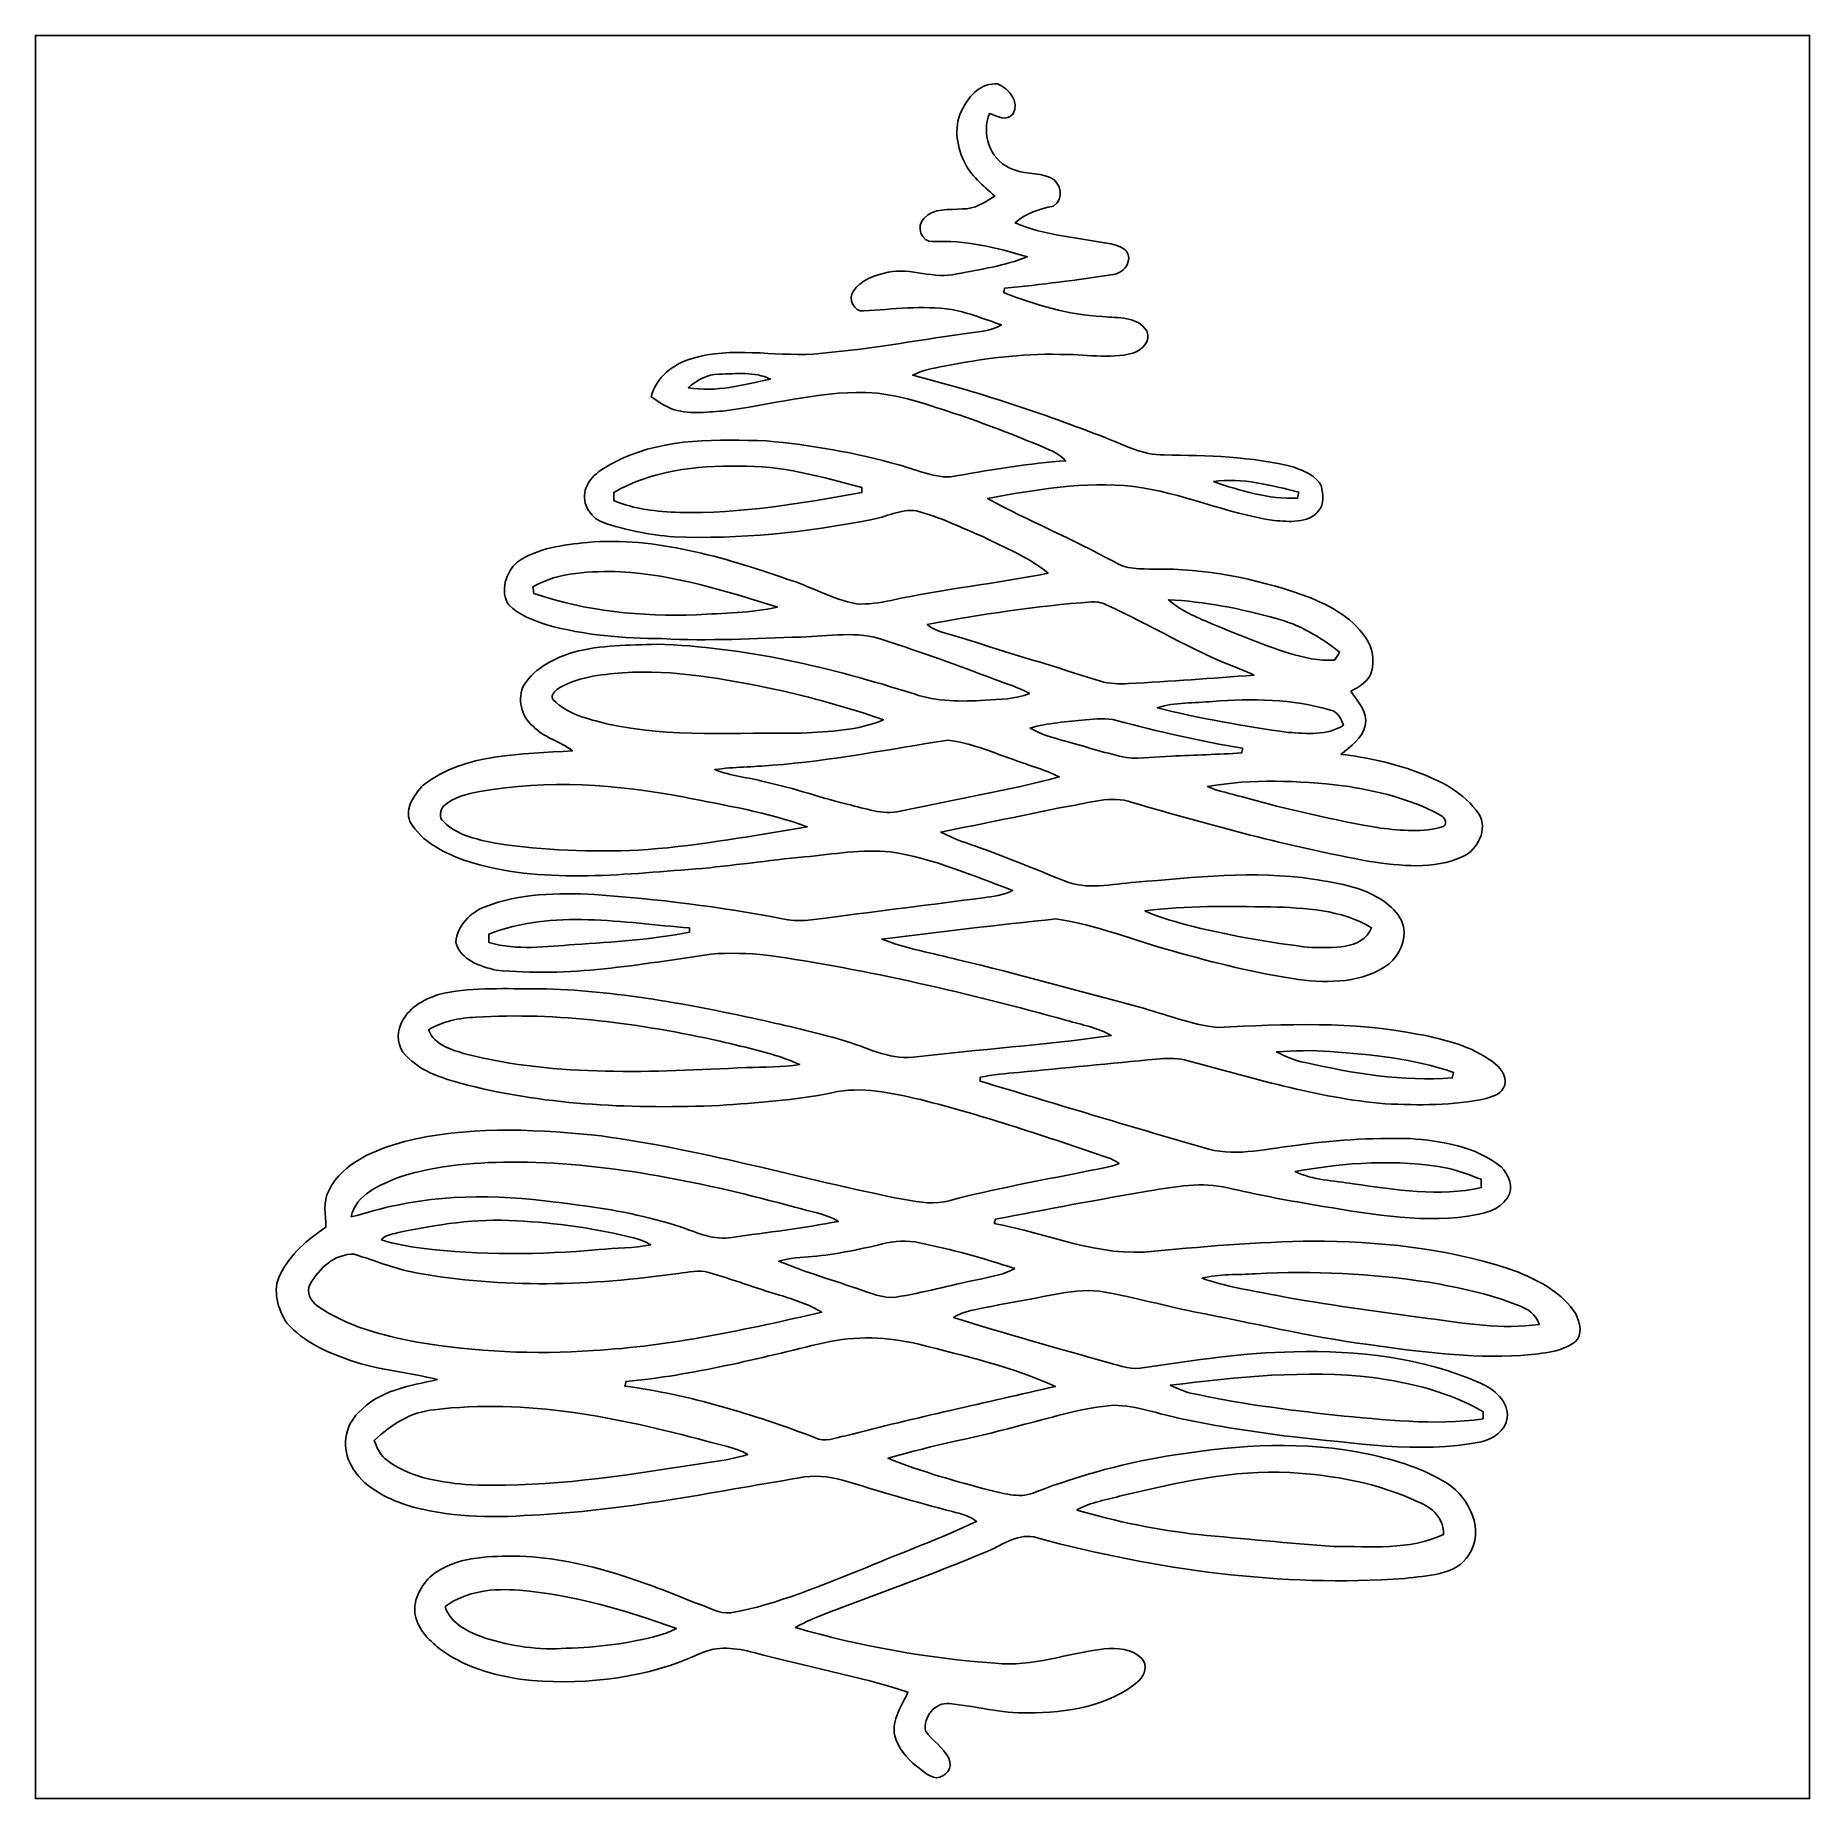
# Model space of a CAD drawing. Header units: centimetres. Extents: x -16.8 to 16.8, y -16.7 to 16.7.
import ezdxf

# ---------------------------------------------------------------- set-up
doc = ezdxf.new("R2010")
doc.units = ezdxf.units.CM
doc.header["$MEASUREMENT"] = 0
doc.layers.add('Layer 1', color=7, linetype='Continuous')

msp = doc.modelspace()

# ---------------------------------------------------------------- linework, layer by layer
at = {"layer": 'Layer 1', "color": 7}
for points, knots in [([(-16.77458, 16.66875), (-16.77458, 16.66875), (16.77458, 16.66875), (16.77458, 16.66875), (16.77458, 16.66875), (16.77458, 16.66875), (16.77458, -16.66875), (16.77458, -16.66875), (16.77458, -16.66875), (16.77458, -16.66875), (-16.77458, -16.66875), (-16.77458, -16.66875), (-16.77458, -16.66875), (-16.77458, -16.66875), (-16.77458, 16.66875), (-16.77458, 16.66875), (-16.77458, 16.66875), (-16.77458, 16.66875), (-16.77458, 16.66875), (-16.77458, 16.66875)], [0, 0, 0, 0, 0.16666667, 0.16666667, 0.16666667, 0.16666667, 0.33333333, 0.33333333, 0.33333333, 0.33333333, 0.5, 0.5, 0.5, 0.5, 0.66666667, 0.66666667, 0.66666667, 0.66666667, 1, 1, 1, 1]), ([(0.76235, 15.29115), (0.58702, 14.98671), (0.63535, 14.60218), (0.78387, 14.29632), (0.78387, 14.29632), (0.90664, 14.02045), (1.14864, 13.82959), (1.3649, 13.62992), (1.3649, 13.62992), (1.17792, 13.51456), (0.98496, 13.38192), (0.75424, 13.38897), (0.75424, 13.38897), (0.50447, 13.36146), (0.21202, 13.42143), (0.02434, 13.20553), (0.02434, 13.20553), (-0.12771, 13.06971), (-0.02258, 12.75292), (0.19191, 12.77056), (0.19191, 12.77056), (0.80257, 12.80301), (1.39982, 12.66014), (1.97944, 12.48445), (1.97944, 12.48445), (1.55681, 12.31194), (1.09749, 12.2488), (0.65193, 12.15919), (0.65193, 12.15919), (0.21625, 12.05477), (-0.21555, 12.28337), (-0.65088, 12.19094), (-0.65088, 12.19094), (-0.89711, 12.14508), (-1.17299, 12.04701), (-1.31339, 11.82476), (-1.31339, 11.82476), (-1.41464, 11.68153), (-1.29399, 11.44376), (-1.11337, 11.45928), (-1.11337, 11.45928), (-0.56056, 11.49244), (-0.00423, 11.56864), (0.54857, 11.48715), (0.54857, 11.48715), (0.87312, 11.42682), (1.18004, 11.30053), (1.4926, 11.19823), (1.4926, 11.19823), (1.28341, 11.06099), (1.02059, 11.06911), (0.78281, 11.02854), (0.78281, 11.02854), (-0.1651, 10.89237), (-1.10913, 10.72021), (-2.06516, 10.64507), (-2.06516, 10.64507), (-2.82504, 10.59956), (-3.61139, 10.78618), (-4.35539, 10.56217), (-4.35539, 10.56217), (-4.70958, 10.46021), (-5.04155, 10.20798), (-5.12868, 9.83403), (-5.12868, 9.83403), (-5.00733, 9.75042), (-4.88386, 9.66823), (-4.74733, 9.61108), (-4.74733, 9.61108), (-4.4383, 9.49748), (-4.10139, 9.54828), (-3.78072, 9.56592), (-3.78072, 9.56592), (-2.87902, 9.67952), (-1.99284, 9.93669), (-1.07703, 9.91835), (-1.07703, 9.91835), (-0.45755, 9.90247), (0.12629, 9.67176), (0.71014, 9.48902), (0.71014, 9.48902), (1.28235, 9.28652), (1.85103, 9.07239), (2.40771, 8.83038), (2.40771, 8.83038), (2.52095, 8.78381), (2.62255, 8.71326), (2.70969, 8.62789), (2.70969, 8.62789), (2.02636, 8.57532), (1.34973, 8.46561), (0.67486, 8.34813), (0.67486, 8.34813), (0.28928, 8.25288), (-0.08043, 8.45644), (-0.44556, 8.54745), (-0.44556, 8.54745), (-1.26259, 8.7824), (-2.10432, 8.92563), (-2.95028, 9.00289), (-2.95028, 9.00289), (-3.86891, 9.03323), (-4.84364, 9.06004), (-5.69701, 8.66105), (-5.69701, 8.66105), (-5.94854, 8.53017), (-6.24805, 8.40564), (-6.35917, 8.1213), (-6.35917, 8.1213), (-6.47277, 7.86589), (-6.30061, 7.55791), (-6.05014, 7.46442), (-6.05014, 7.46442), (-5.61728, 7.31308), (-5.16114, 7.23089), (-4.705, 7.1882), (-4.705, 7.1882), (-3.45793, 7.14058), (-2.20698, 7.26899), (-0.98425, 7.51205), (-0.98425, 7.51205), (-0.6918, 7.55544), (-0.41663, 7.72442), (-0.1143, 7.67962), (-0.1143, 7.67962), (0.32738, 7.56603), (0.73731, 7.36177), (1.1557, 7.18573), (1.1557, 7.18573), (1.57233, 6.97724), (2.0133, 6.8005), (2.37631, 6.5024), (2.37631, 6.5024), (1.39136, 6.30308), (0.38841, 6.20536), (-0.59267, 5.98664), (-0.59267, 5.98664), (-0.80786, 5.94466), (-1.02658, 5.90409), (-1.24636, 5.92279), (-1.24636, 5.92279), (-1.71027, 6.00534), (-2.11702, 6.25722), (-2.56469, 6.39127), (-2.56469, 6.39127), (-3.77508, 6.80579), (-5.04331, 7.19102), (-6.33765, 7.08448), (-6.33765, 7.08448), (-6.79379, 7.03368), (-7.27781, 6.98112), (-7.66374, 6.71089), (-7.66374, 6.71089), (-7.87788, 6.52074), (-7.99924, 6.1528), (-7.82249, 5.90021), (-7.82249, 5.90021), (-7.62988, 5.70301), (-7.3593, 5.61093), (-7.10494, 5.52521), (-7.10494, 5.52521), (-6.39516, 5.32448), (-5.65538, 5.26838), (-4.9209, 5.2645), (-4.9209, 5.2645), (-4.04601, 5.21159), (-3.17077, 5.27015), (-2.29623, 5.29378), (-2.29623, 5.29378), (-1.77518, 5.30366), (-1.22978, 5.42008), (-0.72531, 5.23487), (-0.72531, 5.23487), (-0.02364, 5.0105), (0.66816, 4.75544), (1.35784, 4.49651), (1.35784, 4.49651), (1.57939, 4.40902), (1.8161, 4.34904), (2.02142, 4.22416), (2.02142, 4.22416), (1.75577, 4.11727), (1.46332, 4.11656), (1.18216, 4.09963), (1.18216, 4.09963), (0.73519, 4.0707), (0.27023, 4.06682), (-0.15734, 4.21746), (-0.15734, 4.21746), (-1.73602, 4.71911), (-3.36515, 5.10822), (-5.02673, 5.15902), (-5.02673, 5.15902), (-5.55025, 5.13856), (-6.0833, 5.14597), (-6.59306, 5.0098), (-6.59306, 5.0098), (-6.95254, 4.89656), (-7.3219, 4.71981), (-7.53216, 4.39279), (-7.53216, 4.39279), (-7.67539, 4.13808), (-7.58649, 3.78813), (-7.36529, 3.60574), (-7.36529, 3.60574), (-7.15751, 3.38737), (-6.85483, 3.3214), (-6.61917, 3.14501), (-6.61917, 3.14501), (-7.57873, 3.06846), (-8.64023, 3.1115), (-9.44527, 2.49484), (-9.44527, 2.49484), (-9.60367, 2.31246), (-9.79805, 2.06551), (-9.69363, 1.80728), (-9.69363, 1.80728), (-9.47032, 1.40476), (-9.02688, 1.20685), (-8.61342, 1.05445), (-8.61342, 1.05445), (-7.21113, 0.61595), (-5.72523, 0.80363), (-4.28766, 0.9084), (-4.28766, 0.9084), (-3.59939, 0.96591), (-2.91677, 1.07491), (-2.22885, 1.1363), (-2.22885, 1.1363), (-1.68839, 1.18992), (-1.14653, 1.28341), (-0.60219, 1.2319), (-0.60219, 1.2319), (0.19967, 1.11054), (0.94897, 0.78176), (1.70462, 0.50236), (1.70462, 0.50236), (1.53282, 0.4124), (1.33844, 0.38876), (1.149, 0.36336), (1.149, 0.36336), (0.17216, 0.23389), (-0.80645, 0.11571), (-1.78329, -0.01411), (-1.78329, -0.01411), (-2.06975, -0.04551), (-2.3622, -0.1076), (-2.64795, -0.03457), (-2.64795, -0.03457), (-3.82235, 0.19403), (-5.01227, 0.34149), (-6.20571, 0.42369), (-6.20571, 0.42369), (-6.89751, 0.46179), (-7.61788, 0.44768), (-8.27229, 0.19403), (-8.27229, 0.19403), (-8.55592, 0.08749), (-8.80004, -0.1651), (-8.82297, -0.4766), (-8.82297, -0.4766), (-8.74148, -0.81774), (-8.36083, -0.93627), (-8.06133, -1.00295), (-8.06133, -1.00295), (-6.69925, -1.14441), (-5.34176, -0.89888), (-3.99909, -0.69991), (-3.99909, -0.69991), (-3.64913, -0.67663), (-3.296, -0.68227), (-2.94711, -0.72143), (-2.94711, -0.72143), (-1.02694, -0.99272), (0.86289, -1.44357), (2.73191, -1.9558), (2.73191, -1.9558), (3.01343, -2.03976), (3.31541, -2.08844), (3.56976, -2.24367), (3.56976, -2.24367), (2.32445, -2.41476), (1.06997, -2.50543), (-0.17815, -2.65183), (-0.17815, -2.65183), (-0.64946, -2.69593), (-1.07456, -2.4571), (-1.51306, -2.32798), (-1.51306, -2.32798), (-2.03553, -2.17452), (-2.56858, -2.05881), (-3.0988, -1.93569), (-3.0988, -1.93569), (-4.51062, -1.6323), (-5.94113, -1.36313), (-7.39069, -1.35643), (-7.39069, -1.35643), (-7.97878, -1.35925), (-8.57814, -1.32503), (-9.15423, -1.46756), (-9.15423, -1.46756), (-9.44492, -1.56316), (-9.74408, -1.7272), (-9.86261, -2.02741), (-9.86261, -2.02741), (-9.96244, -2.2165), (-9.91905, -2.46063), (-9.77583, -2.61514), (-9.77583, -2.61514), (-9.47067, -2.94358), (-9.02476, -3.06634), (-8.60601, -3.17853), (-8.60601, -3.17853), (-7.05309, -3.56905), (-5.43525, -3.62903), (-3.8421, -3.56411), (-3.8421, -3.56411), (-3.12949, -3.51296), (-2.41335, -3.46745), (-1.71203, -3.32352), (-1.71203, -3.32352), (-1.15464, -3.1937), (-0.58173, -3.32952), (-0.03669, -3.45405), (-0.03669, -3.45405), (1.16981, -3.75885), (2.35021, -4.15713), (3.52742, -4.55895), (3.52742, -4.55895), (3.59586, -4.58364), (3.6576, -4.62209), (3.71898, -4.66125), (3.71898, -4.66125), (3.49532, -4.74839), (3.25508, -4.77414), (3.02189, -4.82353), (3.02189, -4.82353), (2.18687, -4.99075), (1.34796, -5.1435), (0.52352, -5.35869), (0.52352, -5.35869), (0.24271, -5.44936), (-0.05292, -5.38868), (-0.33514, -5.34423), (-0.33514, -5.34423), (-2.31634, -4.96006), (-4.25521, -4.35928), (-6.26357, -4.11727), (-6.26357, -4.11727), (-7.43691, -4.0065), (-8.642, -3.95993), (-9.79523, -4.24392), (-9.79523, -4.24392), (-10.34344, -4.39984), (-10.95693, -4.63091), (-11.22821, -5.17525), (-11.22821, -5.17525), (-11.34674, -5.38727), (-11.28289, -5.63704), (-11.28219, -5.86634), (-11.28219, -5.86634), (-11.63073, -6.09565), (-11.95634, -6.3821), (-12.14931, -6.75922), (-12.14931, -6.75922), (-12.29819, -7.05661), (-12.19412, -7.41821), (-12.01808, -7.67997), (-12.01808, -7.67997), (-11.70411, -8.03698), (-11.2582, -8.23666), (-10.81511, -8.38376), (-10.81511, -8.38376), (-10.28524, -8.57532), (-9.71585, -8.60637), (-9.17328, -8.74854), (-9.17328, -8.74854), (-9.69892, -8.86248), (-10.28559, -8.95068), (-10.66553, -9.3726), (-10.66553, -9.3726), (-10.93646, -9.62484), (-10.98374, -10.06193), (-10.80029, -10.37766), (-10.80029, -10.37766), (-10.58439, -10.77277), (-10.15859, -10.98338), (-9.75043, -11.12414), (-9.75043, -11.12414), (-8.98666, -11.34992), (-8.17986, -11.3665), (-7.39105, -11.3097), (-7.39105, -11.3097), (-5.68713, -11.23139), (-4.01355, -10.88355), (-2.33539, -10.60626), (-2.33539, -10.60626), (-2.06163, -10.54911), (-1.77871, -10.57169), (-1.51095, -10.65071), (-1.51095, -10.65071), (-0.82091, -10.85391), (-0.13229, -11.06346), (0.56444, -11.24338), (0.56444, -11.24338), (0.72496, -11.28077), (0.88865, -11.33016), (1.02411, -11.42788), (1.02411, -11.42788), (0.35101, -11.75103), (-0.35489, -12.00115), (-1.04211, -12.29254), (-1.04211, -12.29254), (-1.88877, -12.6238), (-2.72874, -12.99916), (-3.62903, -13.15967), (-3.62903, -13.15967), (-3.84493, -13.17978), (-4.04001, -13.0496), (-4.24004, -12.99034), (-4.24004, -12.99034), (-5.3915, -12.52361), (-6.58813, -12.06853), (-7.84931, -12.08546), (-7.84931, -12.08546), (-8.35554, -12.09287), (-8.92069, -12.1285), (-9.31721, -12.48481), (-9.31721, -12.48481), (-9.50595, -12.67601), (-9.64812, -12.94694), (-9.59062, -13.22352), (-9.59062, -13.22352), (-9.52288, -13.49446), (-9.31369, -13.69907), (-9.09673, -13.86099), (-9.09673, -13.86099), (-8.60143, -14.224), (-7.98936, -14.36864), (-7.38999, -14.4399), (-7.38999, -14.4399), (-6.31014, -14.51575), (-5.19324, -14.38628), (-4.2037, -13.92908), (-4.2037, -13.92908), (-3.88691, -13.77209), (-3.52143, -13.82007), (-3.19158, -13.91073), (-3.19158, -13.91073), (-2.22285, -14.16932), (-1.23084, -14.34747), (-0.27693, -14.65792), (-0.27693, -14.65792), (-0.38947, -14.92109), (-0.58773, -15.17615), (-0.52388, -15.48095), (-0.52388, -15.48095), (-0.47131, -15.7166), (-0.29139, -15.90499), (-0.1143, -16.05915), (-0.1143, -16.05915), (0.00176, -16.14135), (0.1143, -16.26341), (0.26494, -16.27787), (0.26494, -16.27787), (0.43603, -16.27082), (0.58879, -16.08102), (0.4953, -15.90887), (0.4953, -15.90887), (0.40181, -15.69755), (0.17956, -15.58219), (0.05644, -15.39064), (0.05644, -15.39064), (0.00952, -15.12887), (0.23812, -14.84277), (0.50906, -14.87346), (0.50906, -14.87346), (1.00436, -14.92144), (1.4919, -15.0622), (1.99319, -15.04668), (1.99319, -15.04668), (2.72662, -15.04844), (3.52707, -14.93555), (4.09893, -14.43496), (4.09893, -14.43496), (4.20476, -14.33477), (4.25873, -14.1351), (4.14796, -14.0208), (4.14796, -14.0208), (3.96311, -13.83418), (3.68194, -13.81619), (3.4357, -13.83912), (3.4357, -13.83912), (2.74673, -13.91426), (2.07645, -14.18943), (1.37442, -14.11111), (1.37442, -14.11111), (0.09631, -14.0208), (-1.17087, -13.79044), (-2.40171, -13.4366), (-2.40171, -13.4366), (-2.26801, -13.35334), (-2.12337, -13.28984), (-1.97767, -13.23093), (-1.97767, -13.23093), (-0.9084, -12.81254), (0.17921, -12.44106), (1.23472, -11.98915), (1.23472, -11.98915), (1.53388, -11.86956), (1.82562, -11.62791), (2.16606, -11.74044), (2.16606, -11.74044), (4.4263, -12.34264), (6.77862, -12.67425), (9.11931, -12.50915), (9.11931, -12.50915), (9.53911, -12.44071), (10.07357, -12.47211), (10.33216, -12.06041), (10.33216, -12.06041), (10.63837, -11.59757), (10.34591, -10.98973), (9.92717, -10.7121), (9.92717, -10.7121), (9.47455, -10.42635), (8.95456, -10.26795), (8.43456, -10.15682), (8.43456, -10.15682), (7.23194, -9.90212), (5.98523, -9.97691), (4.77943, -10.17129), (4.77943, -10.17129), (3.87914, -10.30499), (2.99791, -10.547), (2.14736, -10.86944), (2.14736, -10.86944), (1.87537, -11.00561), (1.56845, -10.90542), (1.29222, -10.84404), (1.29222, -10.84404), (0.63571, -10.67188), (-0.02223, -10.49055), (-0.65123, -10.23408), (-0.65123, -10.23408), (0.20144, -9.98326), (1.07915, -9.82945), (1.93569, -9.59203), (1.93569, -9.59203), (2.49167, -9.45197), (3.04271, -9.27312), (3.61774, -9.23219), (3.61774, -9.23219), (4.05836, -9.23678), (4.47393, -9.40188), (4.90114, -9.48972), (4.90114, -9.48972), (5.58377, -9.63154), (6.27415, -9.73631), (6.96595, -9.82486), (6.96595, -9.82486), (8.15869, -9.93916), (9.36942, -10.15259), (10.56287, -9.92646), (10.56287, -9.92646), (10.78794, -9.86578), (11.02325, -9.72361), (11.05958, -9.47208), (11.05958, -9.47208), (11.08675, -9.15987), (10.81334, -8.92669), (10.55264, -8.81697), (10.55264, -8.81697), (9.45056, -8.32697), (8.22219, -8.19009), (7.02663, -8.22219), (7.02663, -8.22219), (6.07766, -8.23419), (5.13962, -8.38447), (4.20229, -8.5157), (4.20229, -8.5157), (3.97369, -8.57779), (3.74897, -8.48889), (3.53166, -8.43104), (3.53166, -8.43104), (2.54776, -8.15411), (1.56245, -7.88176), (0.58879, -7.57132), (0.58879, -7.57132), (0.68792, -7.50993), (0.79728, -7.46513), (0.91158, -7.44149), (0.91158, -7.44149), (1.47144, -7.3219), (2.03623, -7.22771), (2.59821, -7.11906), (2.59821, -7.11906), (2.87972, -7.07637), (3.1683, -7.03439), (3.45087, -7.0933), (3.45087, -7.0933), (4.01673, -7.19102), (4.56918, -7.35365), (5.13292, -7.46301), (5.13292, -7.46301), (6.23147, -7.67644), (7.3219, -7.93715), (8.43209, -8.08567), (8.43209, -8.08567), (9.38706, -8.21902), (10.3505, -8.34884), (11.31711, -8.29063), (11.31711, -8.29063), (11.66319, -8.25253), (12.0463, -8.25077), (12.34017, -8.03592), (12.34017, -8.03592), (12.49539, -7.90363), (12.43471, -7.66657), (12.35498, -7.50676), (12.35498, -7.50676), (12.11227, -7.11659), (11.68576, -6.88728), (11.27196, -6.71901), (11.27196, -6.71901), (10.09826, -6.29567), (8.84414, -6.15209), (7.60271, -6.1274), (7.60271, -6.1274), (6.5278, -6.12951), (5.45536, -6.21736), (4.38609, -6.32001), (4.38609, -6.32001), (3.33834, -6.44349), (2.36396, -5.98064), (1.35608, -5.79296), (1.35608, -5.79296), (1.36137, -5.77391), (1.37195, -5.73581), (1.37724, -5.71676), (1.37724, -5.71676), (2.34632, -5.52415), (3.31858, -5.34811), (4.29154, -5.17807), (4.29154, -5.17807), (4.77943, -5.10046), (5.28391, -5.00486), (5.77391, -5.12057), (5.77391, -5.12057), (6.30978, -5.24969), (6.85306, -5.3467), (7.39563, -5.44371), (7.39563, -5.44371), (8.35977, -5.59188), (9.33626, -5.79755), (10.31522, -5.65714), (10.31522, -5.65714), (10.58298, -5.61269), (10.90436, -5.56225), (11.06064, -5.30931), (11.06064, -5.30931), (11.18905, -5.12374), (11.08957, -4.86445), (10.9414, -4.72299), (10.9414, -4.72299), (10.4588, -4.33388), (9.81816, -4.2351), (9.21949, -4.18994), (9.21949, -4.18994), (8.47937, -4.17301), (7.73712, -4.21746), (7.0044, -4.3247), (7.0044, -4.3247), (6.44525, -4.3942), (5.86281, -4.54448), (5.31036, -4.35751), (5.31036, -4.35751), (3.89855, -3.95852), (2.49731, -3.5239), (1.09149, -3.10515), (1.09149, -3.10515), (1.09114, -3.08645), (1.09008, -3.04906), (1.08973, -3.03036), (1.08973, -3.03036), (1.32856, -2.98097), (1.57162, -2.95734), (1.81504, -2.93829), (1.81504, -2.93829), (2.6857, -2.85856), (3.55494, -2.76366), (4.42595, -2.68923), (4.42595, -2.68923), (4.60093, -2.667), (4.77908, -2.66912), (4.953, -2.70228), (4.953, -2.70228), (6.20466, -3.03177), (7.4549, -3.41983), (8.7503, -3.53236), (8.7503, -3.53236), (9.38706, -3.55918), (10.03582, -3.57258), (10.66165, -3.43006), (10.66165, -3.43006), (10.79994, -3.3909), (10.96645, -3.33269), (11.01196, -3.17959), (11.01196, -3.17959), (11.05535, -2.98873), (10.916, -2.83704), (10.7763, -2.73544), (10.7763, -2.73544), (10.37308, -2.43487), (9.87213, -2.31458), (9.38706, -2.21897), (9.38706, -2.21897), (8.13611, -1.96533), (6.852, -2.02847), (5.58553, -2.0888), (5.58553, -2.0888), (5.06836, -2.0387), (4.58435, -1.83162), (4.08517, -1.70145), (4.08517, -1.70145), (2.94958, -1.39735), (1.81681, -1.08162), (0.6731, -0.80963), (0.6731, -0.80963), (0.19226, -0.68121), (-0.30304, -0.6029), (-0.76764, -0.4191), (-0.76764, -0.4191), (0.32702, -0.27658), (1.42487, -0.15311), (2.52271, -0.03775), (2.52271, -0.03775), (3.28789, -0.13935), (4.00332, -0.45332), (4.74698, -0.64805), (4.74698, -0.64805), (5.52415, -0.86572), (6.30908, -1.06468), (7.10847, -1.18145), (7.10847, -1.18145), (7.68844, -1.25554), (8.33473, -1.24919), (8.8265, -0.88759), (8.8265, -0.88759), (9.01312, -0.71014), (9.14964, -0.44697), (9.09532, -0.18239), (9.09532, -0.18239), (9.06392, -0.01905), (8.94292, 0.10866), (8.82721, 0.21943), (8.82721, 0.21943), (8.42186, 0.55598), (7.88388, 0.64064), (7.37976, 0.71579), (7.37976, 0.71579), (6.26957, 0.88724), (5.14562, 0.74366), (4.03437, 0.65864), (4.03437, 0.65864), (3.58105, 0.62301), (3.09951, 0.50024), (2.66594, 0.68968), (2.66594, 0.68968), (2.15265, 0.89606), (1.64183, 1.10843), (1.12148, 1.29611), (1.12148, 1.29611), (0.85972, 1.39065), (0.5902, 1.47038), (0.34572, 1.60584), (0.34572, 1.60584), (1.14371, 1.76742), (1.94204, 1.92617), (2.73897, 2.09233), (2.73897, 2.09233), (3.1429, 2.14701), (3.5627, 2.31034), (3.96628, 2.16535), (3.96628, 2.16535), (5.44901, 1.73637), (6.93984, 1.32574), (8.45996, 1.05057), (8.45996, 1.05057), (9.03958, 0.9652), (9.66682, 0.89076), (10.2168, 1.14229), (10.2168, 1.14229), (10.50466, 1.27706), (10.69481, 1.65629), (10.52089, 1.94804), (10.52089, 1.94804), (10.24643, 2.35303), (9.78958, 2.58092), (9.34332, 2.74708), (9.34332, 2.74708), (8.88118, 2.91112), (8.39964, 3.02401), (7.91175, 3.0734), (7.91175, 3.0734), (8.09343, 3.22298), (8.31779, 3.37608), (8.37177, 3.62091), (8.37177, 3.62091), (8.42962, 3.87738), (8.23101, 4.07529), (8.10048, 4.26826), (8.10048, 4.26826), (8.25535, 4.35504), (8.43809, 4.45135), (8.49277, 4.63338), (8.49277, 4.63338), (8.54075, 4.84964), (8.52452, 5.09729), (8.38235, 5.27579), (8.38235, 5.27579), (8.10683, 5.6963), (7.63834, 5.92349), (7.1822, 6.09212), (7.1822, 6.09212), (6.28721, 6.40115), (5.34211, 6.59553), (4.39173, 6.57825), (4.39173, 6.57825), (4.12856, 6.58707), (3.84422, 6.56167), (3.61668, 6.72006), (3.61668, 6.72006), (2.83669, 7.14763), (2.01224, 7.48665), (1.23119, 7.9121), (1.23119, 7.9121), (2.13713, 8.08637), (3.06282, 8.2356), (3.9878, 8.14352), (3.9878, 8.14352), (4.89691, 8.02217), (5.74428, 7.63446), (6.65021, 7.49688), (6.65021, 7.49688), (6.92891, 7.47889), (7.29051, 7.43056), (7.48771, 7.68103), (7.48771, 7.68103), (7.60906, 7.80133), (7.56814, 7.99571), (7.54521, 8.14387), (7.54521, 8.14387), (7.44749, 8.34214), (7.22242, 8.43456), (7.02592, 8.50512), (7.02592, 8.50512), (6.22441, 8.71255), (5.38974, 8.72561), (4.56706, 8.73654), (4.56706, 8.73654), (4.16772, 8.73019), (3.81423, 8.92457), (3.45334, 9.06498), (3.45334, 9.06498), (2.26483, 9.52853), (1.05198, 9.92928), (-0.18415, 10.24502), (-0.18415, 10.24502), (0.00071, 10.34097), (0.20849, 10.37555), (0.41028, 10.41823), (0.41028, 10.41823), (1.12959, 10.55229), (1.85914, 10.6613), (2.59292, 10.63696), (2.59292, 10.63696), (3.054, 10.6486), (3.52531, 10.54594), (3.98039, 10.65953), (3.98039, 10.65953), (4.1469, 10.72127), (4.32752, 10.88284), (4.24392, 11.08216), (4.24392, 11.08216), (4.06224, 11.36227), (3.69182, 11.32487), (3.40572, 11.35345), (3.40572, 11.35345), (2.75802, 11.38132), (2.13466, 11.57711), (1.53353, 11.80606), (1.53353, 11.80606), (1.53811, 11.82723), (1.54764, 11.86956), (1.55222, 11.89073), (1.55222, 11.89073), (2.23873, 11.95705), (2.92347, 12.04383), (3.60504, 12.14931), (3.60504, 12.14931), (3.78072, 12.17295), (3.94194, 12.34228), (3.88867, 12.52926), (3.88867, 12.52926), (3.84104, 12.66543), (3.68053, 12.69471), (3.55847, 12.72963), (3.55847, 12.72963), (2.95346, 12.84182), (2.32445, 12.88486), (1.75084, 13.12404), (1.75084, 13.12404), (1.9491, 13.31172), (2.21791, 13.38651), (2.47685, 13.4433), (2.47685, 13.4433), (2.68605, 13.56854), (2.62502, 13.89098), (2.41688, 13.98587), (2.41688, 13.98587), (2.16853, 14.08606), (1.88101, 14.03809), (1.64183, 14.16756), (1.64183, 14.16756), (1.26471, 14.33407), (1.11337, 14.82372), (1.26894, 15.19449), (1.26894, 15.19449), (1.40758, 15.14616), (1.59738, 15.03186), (1.71238, 15.18638), (1.71238, 15.18638), (1.84221, 15.41357), (1.62666, 15.66721), (1.42416, 15.75223), (1.42416, 15.75223), (1.12677, 15.78081), (0.88018, 15.54233), (0.76235, 15.29115)], [0, 0, 0, 0, 0.00423729, 0.00423729, 0.00423729, 0.00423729, 0.00847458, 0.00847458, 0.00847458, 0.00847458, 0.01271186, 0.01271186, 0.01271186, 0.01271186, 0.01694915, 0.01694915, 0.01694915, 0.01694915, 0.02118644, 0.02118644, 0.02118644, 0.02118644, 0.02542373, 0.02542373, 0.02542373, 0.02542373, 0.02966102, 0.02966102, 0.02966102, 0.02966102, 0.03389831, 0.03389831, 0.03389831, 0.03389831, 0.03813559, 0.03813559, 0.03813559, 0.03813559, 0.04237288, 0.04237288, 0.04237288, 0.04237288, 0.04661017, 0.04661017, 0.04661017, 0.04661017, 0.05084746, 0.05084746, 0.05084746, 0.05084746, 0.05508475, 0.05508475, 0.05508475, 0.05508475, 0.05932203, 0.05932203, 0.05932203, 0.05932203, 0.06355932, 0.06355932, 0.06355932, 0.06355932, 0.06779661, 0.06779661, 0.06779661, 0.06779661, 0.0720339, 0.0720339, 0.0720339, 0.0720339, 0.07627119, 0.07627119, 0.07627119, 0.07627119, 0.08050847, 0.08050847, 0.08050847, 0.08050847, 0.08474576, 0.08474576, 0.08474576, 0.08474576, 0.08898305, 0.08898305, 0.08898305, 0.08898305, 0.09322034, 0.09322034, 0.09322034, 0.09322034, 0.09745763, 0.09745763, 0.09745763, 0.09745763, 0.10169492, 0.10169492, 0.10169492, 0.10169492, 0.1059322, 0.1059322, 0.1059322, 0.1059322, 0.11016949, 0.11016949, 0.11016949, 0.11016949, 0.11440678, 0.11440678, 0.11440678, 0.11440678, 0.11864407, 0.11864407, 0.11864407, 0.11864407, 0.12288136, 0.12288136, 0.12288136, 0.12288136, 0.12711864, 0.12711864, 0.12711864, 0.12711864, 0.13135593, 0.13135593, 0.13135593, 0.13135593, 0.13559322, 0.13559322, 0.13559322, 0.13559322, 0.13983051, 0.13983051, 0.13983051, 0.13983051, 0.1440678, 0.1440678, 0.1440678, 0.1440678, 0.14830508, 0.14830508, 0.14830508, 0.14830508, 0.15254237, 0.15254237, 0.15254237, 0.15254237, 0.15677966, 0.15677966, 0.15677966, 0.15677966, 0.16101695, 0.16101695, 0.16101695, 0.16101695, 0.16525424, 0.16525424, 0.16525424, 0.16525424, 0.16949153, 0.16949153, 0.16949153, 0.16949153, 0.17372881, 0.17372881, 0.17372881, 0.17372881, 0.1779661, 0.1779661, 0.1779661, 0.1779661, 0.18220339, 0.18220339, 0.18220339, 0.18220339, 0.18644068, 0.18644068, 0.18644068, 0.18644068, 0.19067797, 0.19067797, 0.19067797, 0.19067797, 0.19491525, 0.19491525, 0.19491525, 0.19491525, 0.19915254, 0.19915254, 0.19915254, 0.19915254, 0.20338983, 0.20338983, 0.20338983, 0.20338983, 0.20762712, 0.20762712, 0.20762712, 0.20762712, 0.21186441, 0.21186441, 0.21186441, 0.21186441, 0.21610169, 0.21610169, 0.21610169, 0.21610169, 0.22033898, 0.22033898, 0.22033898, 0.22033898, 0.22457627, 0.22457627, 0.22457627, 0.22457627, 0.22881356, 0.22881356, 0.22881356, 0.22881356, 0.23305085, 0.23305085, 0.23305085, 0.23305085, 0.23728814, 0.23728814, 0.23728814, 0.23728814, 0.24152542, 0.24152542, 0.24152542, 0.24152542, 0.24576271, 0.24576271, 0.24576271, 0.24576271, 0.25, 0.25, 0.25, 0.25, 0.25423729, 0.25423729, 0.25423729, 0.25423729, 0.25847458, 0.25847458, 0.25847458, 0.25847458, 0.26271186, 0.26271186, 0.26271186, 0.26271186, 0.26694915, 0.26694915, 0.26694915, 0.26694915, 0.27118644, 0.27118644, 0.27118644, 0.27118644, 0.27542373, 0.27542373, 0.27542373, 0.27542373, 0.27966102, 0.27966102, 0.27966102, 0.27966102, 0.28389831, 0.28389831, 0.28389831, 0.28389831, 0.28813559, 0.28813559, 0.28813559, 0.28813559, 0.29237288, 0.29237288, 0.29237288, 0.29237288, 0.29661017, 0.29661017, 0.29661017, 0.29661017, 0.30084746, 0.30084746, 0.30084746, 0.30084746, 0.30508475, 0.30508475, 0.30508475, 0.30508475, 0.30932203, 0.30932203, 0.30932203, 0.30932203, 0.31355932, 0.31355932, 0.31355932, 0.31355932, 0.31779661, 0.31779661, 0.31779661, 0.31779661, 0.3220339, 0.3220339, 0.3220339, 0.3220339, 0.32627119, 0.32627119, 0.32627119, 0.32627119, 0.33050847, 0.33050847, 0.33050847, 0.33050847, 0.33474576, 0.33474576, 0.33474576, 0.33474576, 0.33898305, 0.33898305, 0.33898305, 0.33898305, 0.34322034, 0.34322034, 0.34322034, 0.34322034, 0.34745763, 0.34745763, 0.34745763, 0.34745763, 0.35169492, 0.35169492, 0.35169492, 0.35169492, 0.3559322, 0.3559322, 0.3559322, 0.3559322, 0.36016949, 0.36016949, 0.36016949, 0.36016949, 0.36440678, 0.36440678, 0.36440678, 0.36440678, 0.36864407, 0.36864407, 0.36864407, 0.36864407, 0.37288136, 0.37288136, 0.37288136, 0.37288136, 0.37711864, 0.37711864, 0.37711864, 0.37711864, 0.38135593, 0.38135593, 0.38135593, 0.38135593, 0.38559322, 0.38559322, 0.38559322, 0.38559322, 0.38983051, 0.38983051, 0.38983051, 0.38983051, 0.3940678, 0.3940678, 0.3940678, 0.3940678, 0.39830508, 0.39830508, 0.39830508, 0.39830508, 0.40254237, 0.40254237, 0.40254237, 0.40254237, 0.40677966, 0.40677966, 0.40677966, 0.40677966, 0.41101695, 0.41101695, 0.41101695, 0.41101695, 0.41525424, 0.41525424, 0.41525424, 0.41525424, 0.41949153, 0.41949153, 0.41949153, 0.41949153, 0.42372881, 0.42372881, 0.42372881, 0.42372881, 0.4279661, 0.4279661, 0.4279661, 0.4279661, 0.43220339, 0.43220339, 0.43220339, 0.43220339, 0.43644068, 0.43644068, 0.43644068, 0.43644068, 0.44067797, 0.44067797, 0.44067797, 0.44067797, 0.44491525, 0.44491525, 0.44491525, 0.44491525, 0.44915254, 0.44915254, 0.44915254, 0.44915254, 0.45338983, 0.45338983, 0.45338983, 0.45338983, 0.45762712, 0.45762712, 0.45762712, 0.45762712, 0.46186441, 0.46186441, 0.46186441, 0.46186441, 0.46610169, 0.46610169, 0.46610169, 0.46610169, 0.47033898, 0.47033898, 0.47033898, 0.47033898, 0.47457627, 0.47457627, 0.47457627, 0.47457627, 0.47881356, 0.47881356, 0.47881356, 0.47881356, 0.48305085, 0.48305085, 0.48305085, 0.48305085, 0.48728814, 0.48728814, 0.48728814, 0.48728814, 0.49152542, 0.49152542, 0.49152542, 0.49152542, 0.49576271, 0.49576271, 0.49576271, 0.49576271, 0.5, 0.5, 0.5, 0.5, 0.50423729, 0.50423729, 0.50423729, 0.50423729, 0.50847458, 0.50847458, 0.50847458, 0.50847458, 0.51271186, 0.51271186, 0.51271186, 0.51271186, 0.51694915, 0.51694915, 0.51694915, 0.51694915, 0.52118644, 0.52118644, 0.52118644, 0.52118644, 0.52542373, 0.52542373, 0.52542373, 0.52542373, 0.52966102, 0.52966102, 0.52966102, 0.52966102, 0.53389831, 0.53389831, 0.53389831, 0.53389831, 0.53813559, 0.53813559, 0.53813559, 0.53813559, 0.54237288, 0.54237288, 0.54237288, 0.54237288, 0.54661017, 0.54661017, 0.54661017, 0.54661017, 0.55084746, 0.55084746, 0.55084746, 0.55084746, 0.55508475, 0.55508475, 0.55508475, 0.55508475, 0.55932203, 0.55932203, 0.55932203, 0.55932203, 0.56355932, 0.56355932, 0.56355932, 0.56355932, 0.56779661, 0.56779661, 0.56779661, 0.56779661, 0.5720339, 0.5720339, 0.5720339, 0.5720339, 0.57627119, 0.57627119, 0.57627119, 0.57627119, 0.58050847, 0.58050847, 0.58050847, 0.58050847, 0.58474576, 0.58474576, 0.58474576, 0.58474576, 0.58898305, 0.58898305, 0.58898305, 0.58898305, 0.59322034, 0.59322034, 0.59322034, 0.59322034, 0.59745763, 0.59745763, 0.59745763, 0.59745763, 0.60169492, 0.60169492, 0.60169492, 0.60169492, 0.6059322, 0.6059322, 0.6059322, 0.6059322, 0.61016949, 0.61016949, 0.61016949, 0.61016949, 0.61440678, 0.61440678, 0.61440678, 0.61440678, 0.61864407, 0.61864407, 0.61864407, 0.61864407, 0.62288136, 0.62288136, 0.62288136, 0.62288136, 0.62711864, 0.62711864, 0.62711864, 0.62711864, 0.63135593, 0.63135593, 0.63135593, 0.63135593, 0.63559322, 0.63559322, 0.63559322, 0.63559322, 0.63983051, 0.63983051, 0.63983051, 0.63983051, 0.6440678, 0.6440678, 0.6440678, 0.6440678, 0.64830508, 0.64830508, 0.64830508, 0.64830508, 0.65254237, 0.65254237, 0.65254237, 0.65254237, 0.65677966, 0.65677966, 0.65677966, 0.65677966, 0.66101695, 0.66101695, 0.66101695, 0.66101695, 0.66525424, 0.66525424, 0.66525424, 0.66525424, 0.66949153, 0.66949153, 0.66949153, 0.66949153, 0.67372881, 0.67372881, 0.67372881, 0.67372881, 0.6779661, 0.6779661, 0.6779661, 0.6779661, 0.68220339, 0.68220339, 0.68220339, 0.68220339, 0.68644068, 0.68644068, 0.68644068, 0.68644068, 0.69067797, 0.69067797, 0.69067797, 0.69067797, 0.69491525, 0.69491525, 0.69491525, 0.69491525, 0.69915254, 0.69915254, 0.69915254, 0.69915254, 0.70338983, 0.70338983, 0.70338983, 0.70338983, 0.70762712, 0.70762712, 0.70762712, 0.70762712, 0.71186441, 0.71186441, 0.71186441, 0.71186441, 0.71610169, 0.71610169, 0.71610169, 0.71610169, 0.72033898, 0.72033898, 0.72033898, 0.72033898, 0.72457627, 0.72457627, 0.72457627, 0.72457627, 0.72881356, 0.72881356, 0.72881356, 0.72881356, 0.73305085, 0.73305085, 0.73305085, 0.73305085, 0.73728814, 0.73728814, 0.73728814, 0.73728814, 0.74152542, 0.74152542, 0.74152542, 0.74152542, 0.74576271, 0.74576271, 0.74576271, 0.74576271, 0.75, 0.75, 0.75, 0.75, 0.75423729, 0.75423729, 0.75423729, 0.75423729, 0.75847458, 0.75847458, 0.75847458, 0.75847458, 0.76271186, 0.76271186, 0.76271186, 0.76271186, 0.76694915, 0.76694915, 0.76694915, 0.76694915, 0.77118644, 0.77118644, 0.77118644, 0.77118644, 0.77542373, 0.77542373, 0.77542373, 0.77542373, 0.77966102, 0.77966102, 0.77966102, 0.77966102, 0.78389831, 0.78389831, 0.78389831, 0.78389831, 0.78813559, 0.78813559, 0.78813559, 0.78813559, 0.79237288, 0.79237288, 0.79237288, 0.79237288, 0.79661017, 0.79661017, 0.79661017, 0.79661017, 0.80084746, 0.80084746, 0.80084746, 0.80084746, 0.80508475, 0.80508475, 0.80508475, 0.80508475, 0.80932203, 0.80932203, 0.80932203, 0.80932203, 0.81355932, 0.81355932, 0.81355932, 0.81355932, 0.81779661, 0.81779661, 0.81779661, 0.81779661, 0.8220339, 0.8220339, 0.8220339, 0.8220339, 0.82627119, 0.82627119, 0.82627119, 0.82627119, 0.83050847, 0.83050847, 0.83050847, 0.83050847, 0.83474576, 0.83474576, 0.83474576, 0.83474576, 0.83898305, 0.83898305, 0.83898305, 0.83898305, 0.84322034, 0.84322034, 0.84322034, 0.84322034, 0.84745763, 0.84745763, 0.84745763, 0.84745763, 0.85169492, 0.85169492, 0.85169492, 0.85169492, 0.8559322, 0.8559322, 0.8559322, 0.8559322, 0.86016949, 0.86016949, 0.86016949, 0.86016949, 0.86440678, 0.86440678, 0.86440678, 0.86440678, 0.86864407, 0.86864407, 0.86864407, 0.86864407, 0.87288136, 0.87288136, 0.87288136, 0.87288136, 0.87711864, 0.87711864, 0.87711864, 0.87711864, 0.88135593, 0.88135593, 0.88135593, 0.88135593, 0.88559322, 0.88559322, 0.88559322, 0.88559322, 0.88983051, 0.88983051, 0.88983051, 0.88983051, 0.8940678, 0.8940678, 0.8940678, 0.8940678, 0.89830508, 0.89830508, 0.89830508, 0.89830508, 0.90254237, 0.90254237, 0.90254237, 0.90254237, 0.90677966, 0.90677966, 0.90677966, 0.90677966, 0.91101695, 0.91101695, 0.91101695, 0.91101695, 0.91525424, 0.91525424, 0.91525424, 0.91525424, 0.91949153, 0.91949153, 0.91949153, 0.91949153, 0.92372881, 0.92372881, 0.92372881, 0.92372881, 0.9279661, 0.9279661, 0.9279661, 0.9279661, 0.93220339, 0.93220339, 0.93220339, 0.93220339, 0.93644068, 0.93644068, 0.93644068, 0.93644068, 0.94067797, 0.94067797, 0.94067797, 0.94067797, 0.94491525, 0.94491525, 0.94491525, 0.94491525, 0.94915254, 0.94915254, 0.94915254, 0.94915254, 0.95338983, 0.95338983, 0.95338983, 0.95338983, 0.95762712, 0.95762712, 0.95762712, 0.95762712, 0.96186441, 0.96186441, 0.96186441, 0.96186441, 0.96610169, 0.96610169, 0.96610169, 0.96610169, 0.97033898, 0.97033898, 0.97033898, 0.97033898, 0.97457627, 0.97457627, 0.97457627, 0.97457627, 0.97881356, 0.97881356, 0.97881356, 0.97881356, 0.98305085, 0.98305085, 0.98305085, 0.98305085, 0.98728814, 0.98728814, 0.98728814, 0.98728814, 0.99152542, 0.99152542, 0.99152542, 0.99152542, 1, 1, 1, 1]), ([(-3.84881, 10.26548), (-3.52848, 10.27112), (-3.17535, 10.31734), (-2.87479, 10.17305), (-2.87479, 10.17305), (-3.38067, 10.06157), (-3.90948, 9.91694), (-4.42913, 10.00901), (-4.42913, 10.00901), (-4.26967, 10.15506), (-4.06964, 10.25984), (-3.84881, 10.26548)], [0, 0, 0, 0, 0.25, 0.25, 0.25, 0.25, 0.5, 0.5, 0.5, 0.5, 1, 1, 1, 1]), ([(-5.83812, 8.02816), (-5.12833, 8.44197), (-4.28166, 8.53581), (-3.47486, 8.52311), (-3.47486, 8.52311), (-2.68076, 8.54216), (-1.90994, 8.32732), (-1.15041, 8.12271), (-1.15041, 8.12271), (-1.1497, 8.09872), (-1.14759, 8.05074), (-1.14653, 8.02675), (-1.14653, 8.02675), (-2.286, 7.82179), (-3.43606, 7.62423), (-4.59775, 7.64787), (-4.59775, 7.64787), (-5.01791, 7.6708), (-5.45042, 7.70537), (-5.84024, 7.87682), (-5.84024, 7.87682), (-5.83953, 7.92727), (-5.83883, 7.97772), (-5.83812, 8.02816)], [0, 0, 0, 0, 0.14285714, 0.14285714, 0.14285714, 0.14285714, 0.28571429, 0.28571429, 0.28571429, 0.28571429, 0.42857143, 0.42857143, 0.42857143, 0.42857143, 0.57142857, 0.57142857, 0.57142857, 0.57142857, 0.71428571, 0.71428571, 0.71428571, 0.71428571, 1, 1, 1, 1]), ([(5.50545, 8.23277), (6.04767, 8.31462), (6.59059, 8.15834), (7.11447, 8.03451), (7.11447, 8.03451), (7.10847, 8.00664), (7.09648, 7.95055), (7.09083, 7.92268), (7.09083, 7.92268), (6.54544, 7.89622), (6.01521, 8.05815), (5.50545, 8.23277)], [0, 0, 0, 0, 0.25, 0.25, 0.25, 0.25, 0.5, 0.5, 0.5, 0.5, 1, 1, 1, 1]), ([(-7.36706, 6.2424), (-6.87105, 6.53133), (-6.26886, 6.53944), (-5.71218, 6.52851), (-5.71218, 6.52851), (-4.693, 6.47065), (-3.71158, 6.1595), (-2.7432, 5.85999), (-2.7432, 5.85999), (-3.24485, 5.74428), (-3.76379, 5.74428), (-4.27496, 5.71571), (-4.27496, 5.71571), (-5.31178, 5.67972), (-6.36588, 5.77779), (-7.35083, 6.11964), (-7.35083, 6.11964), (-7.35471, 6.15033), (-7.36283, 6.21171), (-7.36706, 6.2424)], [0, 0, 0, 0, 0.16666667, 0.16666667, 0.16666667, 0.16666667, 0.33333333, 0.33333333, 0.33333333, 0.33333333, 0.5, 0.5, 0.5, 0.5, 0.66666667, 0.66666667, 0.66666667, 0.66666667, 1, 1, 1, 1]), ([(3.19334, 5.95665), (3.28895, 5.96653), (3.38526, 5.94819), (3.47204, 5.90515), (3.47204, 5.90515), (4.31306, 5.52274), (5.10505, 5.03379), (5.96971, 4.70218), (5.96971, 4.70218), (6.07095, 4.66337), (6.17185, 4.62351), (6.26851, 4.57341), (6.26851, 4.57341), (5.47899, 4.51309), (4.68877, 4.45735), (3.89819, 4.41431), (3.89819, 4.41431), (3.71969, 4.39773), (3.53871, 4.41396), (3.3655, 4.45805), (3.3655, 4.45805), (2.49873, 4.7371), (1.6256, 4.99533), (0.75777, 5.27156), (0.75777, 5.27156), (0.53375, 5.35058), (0.27728, 5.37034), (0.09066, 5.5305), (0.09066, 5.5305), (1.11654, 5.72347), (2.15124, 5.88363), (3.19334, 5.95665)], [0, 0, 0, 0, 0.11111111, 0.11111111, 0.11111111, 0.11111111, 0.22222222, 0.22222222, 0.22222222, 0.22222222, 0.33333333, 0.33333333, 0.33333333, 0.33333333, 0.44444444, 0.44444444, 0.44444444, 0.44444444, 0.55555556, 0.55555556, 0.55555556, 0.55555556, 0.66666667, 0.66666667, 0.66666667, 0.66666667, 0.77777778, 0.77777778, 0.77777778, 0.77777778, 1, 1, 1, 1]), ([(4.64926, 6.0004), (5.334, 5.963), (6.01274, 5.83318), (6.67244, 5.64974), (6.67244, 5.64974), (7.12152, 5.53191), (7.52651, 5.29696), (7.88705, 5.00944), (7.88705, 5.00944), (7.85601, 4.95864), (7.82708, 4.90608), (7.79039, 4.85881), (7.79039, 4.85881), (7.49617, 4.832), (7.20796, 4.9089), (6.9282, 4.98792), (6.9282, 4.98792), (6.4008, 5.16114), (5.88645, 5.37104), (5.37457, 5.58553), (5.37457, 5.58553), (5.12057, 5.69983), (4.85599, 5.80813), (4.64926, 6.0004)], [0, 0, 0, 0, 0.14285714, 0.14285714, 0.14285714, 0.14285714, 0.28571429, 0.28571429, 0.28571429, 0.28571429, 0.42857143, 0.42857143, 0.42857143, 0.42857143, 0.57142857, 0.57142857, 0.57142857, 0.57142857, 0.71428571, 0.71428571, 0.71428571, 0.71428571, 1, 1, 1, 1]), ([(-5.66738, 4.61821), (-4.705, 4.68207), (-3.74826, 4.50391), (-2.81023, 4.30953), (-2.81023, 4.30953), (-2.1082, 4.1596), (-1.41676, 3.96416), (-0.73836, 3.73027), (-0.73836, 3.73027), (-1.21673, 3.5179), (-1.76142, 3.5119), (-2.27471, 3.47768), (-2.27471, 3.47768), (-3.50767, 3.49285), (-4.76109, 3.38279), (-5.97535, 3.65442), (-5.97535, 3.65442), (-6.32425, 3.74685), (-6.71724, 3.8287), (-6.97548, 4.10281), (-6.97548, 4.10281), (-7.04427, 4.16243), (-6.96948, 4.25873), (-6.9148, 4.30071), (-6.9148, 4.30071), (-6.54791, 4.5406), (-6.09318, 4.58399), (-5.66738, 4.61821)], [0, 0, 0, 0, 0.125, 0.125, 0.125, 0.125, 0.25, 0.25, 0.25, 0.25, 0.375, 0.375, 0.375, 0.375, 0.5, 0.5, 0.5, 0.5, 0.625, 0.625, 0.625, 0.625, 0.75, 0.75, 0.75, 0.75, 1, 1, 1, 1]), ([(5.48569, 4.0767), (6.23041, 4.13526), (6.99488, 4.12397), (7.71666, 3.91195), (7.71666, 3.91195), (7.85389, 3.88232), (7.91951, 3.7465), (7.96149, 3.62585), (7.96149, 3.62585), (7.65281, 3.42547), (7.26511, 3.46604), (6.9155, 3.49038), (6.9155, 3.49038), (6.08436, 3.60856), (5.25462, 3.74968), (4.44077, 3.95676), (4.44077, 3.95676), (4.77696, 4.06435), (5.13821, 4.04142), (5.48569, 4.0767)], [0, 0, 0, 0, 0.16666667, 0.16666667, 0.16666667, 0.16666667, 0.33333333, 0.33333333, 0.33333333, 0.33333333, 0.5, 0.5, 0.5, 0.5, 0.66666667, 0.66666667, 0.66666667, 0.66666667, 1, 1, 1, 1]), ([(3.08187, 3.73098), (3.27625, 3.74191), (3.47804, 3.76908), (3.66889, 3.71546), (3.66889, 3.71546), (4.45629, 3.50979), (5.24969, 3.32423), (6.05296, 3.19087), (6.05296, 3.19087), (6.04802, 3.16865), (6.03779, 3.12385), (6.03285, 3.10162), (6.03285, 3.10162), (5.59153, 3.07728), (5.15056, 3.05823), (4.70923, 3.04377), (4.70923, 3.04377), (4.4263, 3.03248), (4.14302, 2.98485), (3.86009, 3.01413), (3.86009, 3.01413), (3.49179, 3.08998), (3.13337, 3.20569), (2.77142, 3.30412), (2.77142, 3.30412), (2.52271, 3.38173), (2.25989, 3.43288), (2.03553, 3.57188), (2.03553, 3.57188), (2.37525, 3.67312), (2.73191, 3.68864), (3.08187, 3.73098)], [0, 0, 0, 0, 0.11111111, 0.11111111, 0.11111111, 0.11111111, 0.22222222, 0.22222222, 0.22222222, 0.22222222, 0.33333333, 0.33333333, 0.33333333, 0.33333333, 0.44444444, 0.44444444, 0.44444444, 0.44444444, 0.55555556, 0.55555556, 0.55555556, 0.55555556, 0.66666667, 0.66666667, 0.66666667, 0.66666667, 0.77777778, 0.77777778, 0.77777778, 0.77777778, 1, 1, 1, 1]), ([(0.48472, 3.34292), (0.89323, 3.29706), (1.27459, 3.12949), (1.66194, 2.99932), (1.66194, 2.99932), (1.96815, 2.87761), (2.29094, 2.79647), (2.58657, 2.64866), (2.58657, 2.64866), (1.61643, 2.38972), (0.62265, 2.22638), (-0.35878, 2.01471), (-0.35878, 2.01471), (-0.68933, 1.91417), (-1.02482, 2.03623), (-1.34514, 2.11349), (-1.34514, 2.11349), (-1.89583, 2.24226), (-2.42782, 2.43875), (-2.98203, 2.55482), (-2.98203, 2.55482), (-3.29424, 2.64301), (-3.62585, 2.66241), (-3.92748, 2.78659), (-3.92748, 2.78659), (-3.56729, 2.84233), (-3.20111, 2.83422), (-2.8388, 2.86949), (-2.8388, 2.86949), (-1.7212, 2.95204), (-0.62089, 3.17535), (0.48472, 3.34292)], [0, 0, 0, 0, 0.11111111, 0.11111111, 0.11111111, 0.11111111, 0.22222222, 0.22222222, 0.22222222, 0.22222222, 0.33333333, 0.33333333, 0.33333333, 0.33333333, 0.44444444, 0.44444444, 0.44444444, 0.44444444, 0.55555556, 0.55555556, 0.55555556, 0.55555556, 0.66666667, 0.66666667, 0.66666667, 0.66666667, 0.77777778, 0.77777778, 0.77777778, 0.77777778, 1, 1, 1, 1]), ([(-8.37353, 2.37278), (-7.09119, 2.60103), (-5.77638, 2.51001), (-4.50321, 2.2666), (-4.50321, 2.2666), (-3.72216, 2.10996), (-2.92982, 1.97803), (-2.17805, 1.7078), (-2.17805, 1.7078), (-3.17994, 1.53987), (-4.18324, 1.35749), (-5.19712, 1.27564), (-5.19712, 1.27564), (-6.09141, 1.22061), (-6.99135, 1.24883), (-7.88, 1.36313), (-7.88, 1.36313), (-8.29028, 1.43722), (-8.74959, 1.49966), (-9.0611, 1.80446), (-9.0611, 1.80446), (-9.15247, 1.87748), (-9.1246, 2.02353), (-9.05087, 2.10044), (-9.05087, 2.10044), (-8.86742, 2.27224), (-8.61201, 2.32657), (-8.37353, 2.37278)], [0, 0, 0, 0, 0.125, 0.125, 0.125, 0.125, 0.25, 0.25, 0.25, 0.25, 0.375, 0.375, 0.375, 0.375, 0.5, 0.5, 0.5, 0.5, 0.625, 0.625, 0.625, 0.625, 0.75, 0.75, 0.75, 0.75, 1, 1, 1, 1]), ([(5.38692, 2.46698), (6.23288, 2.61796), (7.10283, 2.57775), (7.95373, 2.4832), (7.95373, 2.4832), (8.57814, 2.38795), (9.20997, 2.24049), (9.76983, 1.93851), (9.76983, 1.93851), (9.85308, 1.90147), (9.94904, 1.79388), (9.85555, 1.71379), (9.85555, 1.71379), (9.47032, 1.58891), (9.05686, 1.63971), (8.66175, 1.67993), (8.66175, 1.67993), (7.78087, 1.83021), (6.90951, 2.03129), (6.04873, 2.27013), (6.04873, 2.27013), (5.82859, 2.33574), (5.59788, 2.37243), (5.38692, 2.46698)], [0, 0, 0, 0, 0.14285714, 0.14285714, 0.14285714, 0.14285714, 0.28571429, 0.28571429, 0.28571429, 0.28571429, 0.42857143, 0.42857143, 0.42857143, 0.42857143, 0.57142857, 0.57142857, 0.57142857, 0.57142857, 0.71428571, 0.71428571, 0.71428571, 0.71428571, 1, 1, 1, 1]), ([(-8.2042, -0.32597), (-6.991, 0.14958), (-5.66455, -0.10901), (-4.40584, -0.20673), (-4.40584, -0.20673), (-4.40619, -0.22684), (-4.40655, -0.26776), (-4.4069, -0.28822), (-4.4069, -0.28822), (-5.12269, -0.4251), (-5.85153, -0.4766), (-6.57789, -0.51929), (-6.57789, -0.51929), (-7.11764, -0.56268), (-7.67115, -0.63571), (-8.20103, -0.48401), (-8.20103, -0.48401), (-8.20208, -0.43109), (-8.20314, -0.37853), (-8.2042, -0.32597)], [0, 0, 0, 0, 0.16666667, 0.16666667, 0.16666667, 0.16666667, 0.33333333, 0.33333333, 0.33333333, 0.33333333, 0.5, 0.5, 0.5, 0.5, 0.66666667, 0.66666667, 0.66666667, 0.66666667, 1, 1, 1, 1]), ([(4.20758, 0.11712), (4.99392, 0.22084), (5.78873, 0.19791), (6.58001, 0.19156), (6.58001, 0.19156), (7.22912, 0.17074), (7.91951, 0.14288), (8.49207, -0.20214), (8.49207, -0.20214), (8.3118, -0.63641), (7.73112, -0.57362), (7.35506, -0.57926), (7.35506, -0.57926), (6.55214, -0.48507), (5.7531, -0.3429), (4.96958, -0.14217), (4.96958, -0.14217), (4.71241, -0.06632), (4.44712, -0.00706), (4.20758, 0.11712)], [0, 0, 0, 0, 0.16666667, 0.16666667, 0.16666667, 0.16666667, 0.33333333, 0.33333333, 0.33333333, 0.33333333, 0.5, 0.5, 0.5, 0.5, 0.66666667, 0.66666667, 0.66666667, 0.66666667, 1, 1, 1, 1]), ([(-8.44868, -1.89512), (-6.89681, -1.7974), (-5.34106, -2.01577), (-3.82764, -2.34774), (-3.82764, -2.34774), (-3.3207, -2.47685), (-2.8, -2.57246), (-2.32093, -2.78977), (-2.32093, -2.78977), (-2.65642, -2.84057), (-2.99685, -2.83563), (-3.33481, -2.84692), (-3.33481, -2.84692), (-5.09764, -2.92982), (-6.89963, -3.03107), (-8.62683, -2.59398), (-8.62683, -2.59398), (-8.896, -2.51072), (-9.23078, -2.42605), (-9.34226, -2.13431), (-9.34226, -2.13431), (-9.07274, -1.97203), (-8.75983, -1.90712), (-8.44868, -1.89512)], [0, 0, 0, 0, 0.14285714, 0.14285714, 0.14285714, 0.14285714, 0.28571429, 0.28571429, 0.28571429, 0.28571429, 0.42857143, 0.42857143, 0.42857143, 0.42857143, 0.57142857, 0.57142857, 0.57142857, 0.57142857, 0.71428571, 0.71428571, 0.71428571, 0.71428571, 1, 1, 1, 1]), ([(6.69255, -2.55058), (7.03051, -2.52942), (7.37129, -2.51284), (7.70961, -2.54459), (7.70961, -2.54459), (8.49701, -2.59962), (9.29146, -2.67899), (10.04217, -2.9397), (10.04217, -2.9397), (10.03653, -2.9651), (10.02489, -3.0166), (10.01924, -3.042), (10.01924, -3.042), (9.07874, -3.11609), (8.1474, -2.95628), (7.23371, -2.75308), (7.23371, -2.75308), (7.04215, -2.71851), (6.86435, -2.63842), (6.69255, -2.55058)], [0, 0, 0, 0, 0.16666667, 0.16666667, 0.16666667, 0.16666667, 0.33333333, 0.33333333, 0.33333333, 0.33333333, 0.5, 0.5, 0.5, 0.5, 0.66666667, 0.66666667, 0.66666667, 0.66666667, 1, 1, 1, 1]), ([(-9.89612, -4.91949), (-9.16975, -4.68736), (-8.39611, -4.6295), (-7.63764, -4.63515), (-7.63764, -4.63515), (-5.86493, -4.65243), (-4.1215, -5.02673), (-2.41618, -5.48464), (-2.41618, -5.48464), (-2.13889, -5.56824), (-1.84291, -5.60599), (-1.58962, -5.75522), (-1.58962, -5.75522), (-2.25672, -5.88645), (-2.93299, -5.96194), (-3.60539, -6.05931), (-3.60539, -6.05931), (-3.93982, -6.11752), (-4.25062, -5.97147), (-4.55859, -5.86634), (-4.55859, -5.86634), (-5.19218, -5.66032), (-5.84729, -5.52626), (-6.50804, -5.44618), (-6.50804, -5.44618), (-7.63976, -5.28214), (-8.80498, -5.20382), (-9.93105, -5.44689), (-9.93105, -5.44689), (-10.22738, -5.50157), (-10.51243, -5.59964), (-10.80488, -5.66949), (-10.80488, -5.66949), (-10.71704, -5.2391), (-10.25525, -5.06765), (-9.89612, -4.91949)], [0, 0, 0, 0, 0.1, 0.1, 0.1, 0.1, 0.2, 0.2, 0.2, 0.2, 0.3, 0.3, 0.3, 0.3, 0.4, 0.4, 0.4, 0.4, 0.5, 0.5, 0.5, 0.5, 0.6, 0.6, 0.6, 0.6, 0.7, 0.7, 0.7, 0.7, 0.8, 0.8, 0.8, 0.8, 1, 1, 1, 1]), ([(7.04497, -4.81471), (7.99324, -4.63868), (8.97643, -4.57306), (9.92928, -4.75121), (9.92928, -4.75121), (10.1473, -4.79566), (10.35367, -4.88174), (10.56217, -4.95864), (10.56217, -4.95864), (10.56428, -5.01015), (10.56675, -5.06201), (10.56957, -5.11387), (10.56957, -5.11387), (9.76947, -5.30578), (8.94468, -5.14526), (8.14282, -5.04825), (8.14282, -5.04825), (7.77663, -4.97981), (7.38646, -4.97769), (7.04497, -4.81471)], [0, 0, 0, 0, 0.16666667, 0.16666667, 0.16666667, 0.16666667, 0.33333333, 0.33333333, 0.33333333, 0.33333333, 0.5, 0.5, 0.5, 0.5, 0.66666667, 0.66666667, 0.66666667, 0.66666667, 1, 1, 1, 1]), ([(-9.93563, -5.97182), (-9.19515, -5.81307), (-8.43809, -5.69877), (-7.67891, -5.74252), (-7.67891, -5.74252), (-6.93349, -5.78591), (-6.18949, -5.88469), (-5.46488, -6.06743), (-5.46488, -6.06743), (-5.35023, -6.09529), (-5.23981, -6.13974), (-5.13821, -6.20042), (-5.13821, -6.20042), (-5.46241, -6.26286), (-5.79473, -6.25475), (-6.12211, -6.29003), (-6.12211, -6.29003), (-7.23653, -6.39022), (-8.36224, -6.39516), (-9.47385, -6.26286), (-9.47385, -6.26286), (-9.7282, -6.22864), (-9.98291, -6.18384), (-10.22844, -6.10764), (-10.22844, -6.10764), (-10.17058, -6.00428), (-10.03759, -6.00569), (-9.93563, -5.97182)], [0, 0, 0, 0, 0.125, 0.125, 0.125, 0.125, 0.25, 0.25, 0.25, 0.25, 0.375, 0.375, 0.375, 0.375, 0.5, 0.5, 0.5, 0.5, 0.625, 0.625, 0.625, 0.625, 0.75, 0.75, 0.75, 0.75, 1, 1, 1, 1]), ([(-11.58099, -6.94196), (-11.40883, -6.6488), (-11.11285, -6.35847), (-10.74596, -6.37857), (-10.74596, -6.37857), (-10.35791, -6.49146), (-9.98361, -6.65551), (-9.58321, -6.72641), (-9.58321, -6.72641), (-7.94456, -7.02874), (-6.25934, -6.97159), (-4.61539, -6.74017), (-4.61539, -6.74017), (-4.42736, -6.72042), (-4.23051, -6.66821), (-4.04319, -6.72183), (-4.04319, -6.72183), (-3.59163, -6.85024), (-3.15242, -7.01851), (-2.70122, -7.14939), (-2.70122, -7.14939), (-2.42993, -7.23935), (-2.14771, -7.31979), (-1.90429, -7.47501), (-1.90429, -7.47501), (-3.32952, -7.79674), (-4.76426, -8.11706), (-6.22794, -8.19714), (-6.22794, -8.19714), (-7.33884, -8.28287), (-8.45855, -8.2169), (-9.55746, -8.0391), (-9.55746, -8.0391), (-10.21786, -7.9181), (-10.88813, -7.73818), (-11.44834, -7.35471), (-11.44834, -7.35471), (-11.56794, -7.2644), (-11.66671, -7.08554), (-11.58099, -6.94196)], [0, 0, 0, 0, 0.09090909, 0.09090909, 0.09090909, 0.09090909, 0.18181818, 0.18181818, 0.18181818, 0.18181818, 0.27272727, 0.27272727, 0.27272727, 0.27272727, 0.36363636, 0.36363636, 0.36363636, 0.36363636, 0.45454545, 0.45454545, 0.45454545, 0.45454545, 0.54545455, 0.54545455, 0.54545455, 0.54545455, 0.63636364, 0.63636364, 0.63636364, 0.63636364, 0.72727273, 0.72727273, 0.72727273, 0.72727273, 0.81818182, 0.81818182, 0.81818182, 0.81818182, 1, 1, 1, 1]), ([(-0.76306, -6.18278), (-0.53269, -6.12634), (-0.29069, -6.10588), (-0.0575, -6.16162), (-0.0575, -6.16162), (0.55245, -6.28297), (1.15323, -6.45089), (1.74307, -6.64845), (1.74307, -6.64845), (1.55399, -6.75816), (1.3335, -6.79132), (1.12395, -6.84213), (1.12395, -6.84213), (0.61101, -6.9409), (0.10724, -7.08096), (-0.40711, -7.17197), (-0.40711, -7.17197), (-0.65793, -7.24323), (-0.90205, -7.13564), (-1.13736, -7.06261), (-1.13736, -7.06261), (-1.66264, -6.87282), (-2.20239, -6.72289), (-2.71886, -6.5091), (-2.71886, -6.5091), (-2.51248, -6.44031), (-2.2927, -6.44243), (-2.07857, -6.41879), (-2.07857, -6.41879), (-1.63407, -6.37999), (-1.19592, -6.28862), (-0.76306, -6.18278)], [0, 0, 0, 0, 0.11111111, 0.11111111, 0.11111111, 0.11111111, 0.22222222, 0.22222222, 0.22222222, 0.22222222, 0.33333333, 0.33333333, 0.33333333, 0.33333333, 0.44444444, 0.44444444, 0.44444444, 0.44444444, 0.55555556, 0.55555556, 0.55555556, 0.55555556, 0.66666667, 0.66666667, 0.66666667, 0.66666667, 0.77777778, 0.77777778, 0.77777778, 0.77777778, 1, 1, 1, 1]), ([(6.29744, -6.74652), (7.39069, -6.68443), (8.4903, -6.74088), (9.57262, -6.90739), (9.57262, -6.90739), (10.14342, -7.00722), (10.71598, -7.12364), (11.25608, -7.33919), (11.25608, -7.33919), (11.43282, -7.40234), (11.60498, -7.51029), (11.66248, -7.70326), (11.66248, -7.70326), (10.95657, -7.80768), (10.25243, -7.68103), (9.55393, -7.59037), (9.55393, -7.59037), (8.59437, -7.45419), (7.63164, -7.33496), (6.67949, -7.15222), (6.67949, -7.15222), (6.21171, -7.06191), (5.73793, -6.98818), (5.28673, -6.83013), (5.28673, -6.83013), (5.61657, -6.74441), (5.96018, -6.76875), (6.29744, -6.74652)], [0, 0, 0, 0, 0.125, 0.125, 0.125, 0.125, 0.25, 0.25, 0.25, 0.25, 0.375, 0.375, 0.375, 0.375, 0.5, 0.5, 0.5, 0.5, 0.625, 0.625, 0.625, 0.625, 0.75, 0.75, 0.75, 0.75, 1, 1, 1, 1]), ([(-1.85808, -8.04933), (-1.26824, -7.91351), (-0.65264, -7.93538), (-0.06632, -8.07967), (-0.06632, -8.07967), (0.80504, -8.29839), (1.69051, -8.50794), (2.51319, -8.87554), (2.51319, -8.87554), (1.19239, -9.18704), (-0.13653, -9.46609), (-1.44956, -9.80934), (-1.44956, -9.80934), (-1.64289, -9.84744), (-1.84856, -9.94375), (-2.03976, -9.84109), (-2.03976, -9.84109), (-3.20146, -9.40506), (-4.39596, -9.03464), (-5.62963, -8.86954), (-5.62963, -8.86954), (-5.62434, -8.84802), (-5.61375, -8.80533), (-5.60846, -8.78381), (-5.60846, -8.78381), (-4.33599, -8.66457), (-3.09668, -8.34813), (-1.85808, -8.04933)], [0, 0, 0, 0, 0.125, 0.125, 0.125, 0.125, 0.25, 0.25, 0.25, 0.25, 0.375, 0.375, 0.375, 0.375, 0.5, 0.5, 0.5, 0.5, 0.625, 0.625, 0.625, 0.625, 0.75, 0.75, 0.75, 0.75, 1, 1, 1, 1]), ([(4.68595, -8.85507), (5.95277, -8.69386), (7.23971, -8.56333), (8.51464, -8.70691), (8.51464, -8.70691), (9.23854, -8.81027), (9.96774, -8.98384), (10.60521, -9.3539), (10.60521, -9.3539), (10.6045, -9.38847), (10.60344, -9.45762), (10.60274, -9.49184), (10.60274, -9.49184), (9.66964, -9.62166), (8.72878, -9.50313), (7.7978, -9.41987), (7.7978, -9.41987), (6.88305, -9.3158), (5.96724, -9.20221), (5.06765, -9.00148), (5.06765, -9.00148), (4.9343, -8.97114), (4.81048, -8.90834), (4.68595, -8.85507)], [0, 0, 0, 0, 0.14285714, 0.14285714, 0.14285714, 0.14285714, 0.28571429, 0.28571429, 0.28571429, 0.28571429, 0.42857143, 0.42857143, 0.42857143, 0.42857143, 0.57142857, 0.57142857, 0.57142857, 0.57142857, 0.71428571, 0.71428571, 0.71428571, 0.71428571, 1, 1, 1, 1]), ([(-9.23678, -9.31792), (-7.499, -9.10272), (-5.76016, -9.46326), (-4.08728, -9.90988), (-4.08728, -9.90988), (-3.82658, -9.98855), (-3.54401, -10.02383), (-3.30447, -10.16318), (-3.30447, -10.16318), (-3.73521, -10.29335), (-4.18571, -10.32933), (-4.62739, -10.40342), (-4.62739, -10.40342), (-5.95701, -10.61508), (-7.30038, -10.79641), (-8.65011, -10.7315), (-8.65011, -10.7315), (-9.17928, -10.67752), (-9.74408, -10.58757), (-10.16776, -10.23691), (-10.16776, -10.23691), (-10.27748, -10.15718), (-10.31558, -10.01466), (-10.36814, -9.89894), (-10.36814, -9.89894), (-10.05699, -9.60296), (-9.67458, -9.35602), (-9.23678, -9.31792)], [0, 0, 0, 0, 0.125, 0.125, 0.125, 0.125, 0.25, 0.25, 0.25, 0.25, 0.375, 0.375, 0.375, 0.375, 0.5, 0.5, 0.5, 0.5, 0.625, 0.625, 0.625, 0.625, 0.75, 0.75, 0.75, 0.75, 1, 1, 1, 1]), ([(3.77754, -10.93858), (4.81753, -10.69869), (5.87269, -10.4454), (6.94831, -10.50643), (6.94831, -10.50643), (7.77699, -10.55088), (8.61377, -10.7061), (9.37048, -11.05711), (9.37048, -11.05711), (9.63436, -11.16118), (9.86331, -11.37038), (9.85344, -11.67589), (9.85344, -11.67589), (9.20856, -11.9828), (8.46878, -11.89672), (7.77804, -11.90061), (7.77804, -11.90061), (6.92221, -11.84522), (6.06884, -11.75456), (5.21476, -11.67941), (5.21476, -11.67941), (4.43936, -11.58487), (3.66818, -11.4367), (2.91924, -11.21445), (2.91924, -11.21445), (3.1817, -11.06064), (3.48968, -11.02325), (3.77754, -10.93858)], [0, 0, 0, 0, 0.125, 0.125, 0.125, 0.125, 0.25, 0.25, 0.25, 0.25, 0.375, 0.375, 0.375, 0.375, 0.5, 0.5, 0.5, 0.5, 0.625, 0.625, 0.625, 0.625, 0.75, 0.75, 0.75, 0.75, 1, 1, 1, 1]), ([(-9.03005, -13.03937), (-8.62542, -12.74057), (-8.10789, -12.69012), (-7.62106, -12.73104), (-7.62106, -12.73104), (-6.60188, -12.81324), (-5.61446, -13.11275), (-4.6549, -13.45142), (-4.6549, -13.45142), (-4.75615, -13.50469), (-4.86057, -13.55266), (-4.97134, -13.58159), (-4.97134, -13.58159), (-5.54673, -13.73576), (-6.1408, -13.81337), (-6.73629, -13.82713), (-6.73629, -13.82713), (-7.25488, -13.86769), (-7.77522, -13.78832), (-8.27017, -13.63521), (-8.27017, -13.63521), (-8.57532, -13.52832), (-8.92069, -13.36922), (-9.03005, -13.03937)], [0, 0, 0, 0, 0.14285714, 0.14285714, 0.14285714, 0.14285714, 0.28571429, 0.28571429, 0.28571429, 0.28571429, 0.42857143, 0.42857143, 0.42857143, 0.42857143, 0.57142857, 0.57142857, 0.57142857, 0.57142857, 0.71428571, 0.71428571, 0.71428571, 0.71428571, 1, 1, 1, 1])]:
    msp.add_open_spline(points, degree=3, knots=knots, dxfattribs=at)
at = {"layer": 'Layer 1', "color": 251}
for points, knots in [([(0.76235, 15.29115), (0.88018, 15.54233), (1.12677, 15.78081), (1.42416, 15.75223), (1.42416, 15.75223), (1.62666, 15.66721), (1.84221, 15.41357), (1.71238, 15.18638), (1.71238, 15.18638), (1.59738, 15.03186), (1.40758, 15.14616), (1.26894, 15.19449), (1.26894, 15.19449), (1.11337, 14.82372), (1.26471, 14.33407), (1.64183, 14.16756), (1.64183, 14.16756), (1.88101, 14.03809), (2.16853, 14.08606), (2.41688, 13.98587), (2.41688, 13.98587), (2.62502, 13.89098), (2.68605, 13.56854), (2.47685, 13.4433), (2.47685, 13.4433), (2.21791, 13.38651), (1.9491, 13.31172), (1.75084, 13.12404), (1.75084, 13.12404), (2.32445, 12.88486), (2.95346, 12.84182), (3.55847, 12.72963), (3.55847, 12.72963), (3.68053, 12.69471), (3.84104, 12.66543), (3.88867, 12.52926), (3.88867, 12.52926), (3.94194, 12.34228), (3.78072, 12.17295), (3.60504, 12.14931), (3.60504, 12.14931), (2.92347, 12.04383), (2.23873, 11.95705), (1.55222, 11.89073), (1.55222, 11.89073), (1.54764, 11.86956), (1.53811, 11.82723), (1.53353, 11.80606), (1.53353, 11.80606), (2.13466, 11.57711), (2.75802, 11.38132), (3.40572, 11.35345), (3.40572, 11.35345), (3.69182, 11.32487), (4.06224, 11.36227), (4.24392, 11.08216), (4.24392, 11.08216), (4.32752, 10.88284), (4.1469, 10.72127), (3.98039, 10.65953), (3.98039, 10.65953), (3.52531, 10.54594), (3.054, 10.6486), (2.59292, 10.63696), (2.59292, 10.63696), (1.85914, 10.6613), (1.12959, 10.55229), (0.41028, 10.41823), (0.41028, 10.41823), (0.20849, 10.37555), (0.00071, 10.34097), (-0.18415, 10.24502), (-0.18415, 10.24502), (1.05198, 9.92928), (2.26483, 9.52853), (3.45334, 9.06498), (3.45334, 9.06498), (3.81423, 8.92457), (4.16772, 8.73019), (4.56706, 8.73654), (4.56706, 8.73654), (5.38974, 8.72561), (6.22441, 8.71255), (7.02592, 8.50512), (7.02592, 8.50512), (7.22242, 8.43456), (7.44749, 8.34214), (7.54521, 8.14387), (7.54521, 8.14387), (7.56814, 7.99571), (7.60906, 7.80133), (7.48771, 7.68103), (7.48771, 7.68103), (7.29051, 7.43056), (6.92891, 7.47889), (6.65021, 7.49688), (6.65021, 7.49688), (5.74428, 7.63446), (4.89691, 8.02217), (3.9878, 8.14352), (3.9878, 8.14352), (3.06282, 8.2356), (2.13713, 8.08637), (1.23119, 7.9121), (1.23119, 7.9121), (2.01224, 7.48665), (2.83669, 7.14763), (3.61668, 6.72006), (3.61668, 6.72006), (3.84422, 6.56167), (4.12856, 6.58707), (4.39173, 6.57825), (4.39173, 6.57825), (5.34211, 6.59553), (6.28721, 6.40115), (7.1822, 6.09212), (7.1822, 6.09212), (7.63834, 5.92349), (8.10683, 5.6963), (8.38235, 5.27579), (8.38235, 5.27579), (8.52452, 5.09729), (8.54075, 4.84964), (8.49277, 4.63338), (8.49277, 4.63338), (8.43809, 4.45135), (8.25535, 4.35504), (8.10048, 4.26826), (8.10048, 4.26826), (8.23101, 4.07529), (8.42962, 3.87738), (8.37177, 3.62091), (8.37177, 3.62091), (8.31779, 3.37608), (8.09343, 3.22298), (7.91175, 3.0734), (7.91175, 3.0734), (8.39964, 3.02401), (8.88118, 2.91112), (9.34332, 2.74708), (9.34332, 2.74708), (9.78958, 2.58092), (10.24643, 2.35303), (10.52089, 1.94804), (10.52089, 1.94804), (10.69481, 1.65629), (10.50466, 1.27706), (10.2168, 1.14229), (10.2168, 1.14229), (9.66682, 0.89076), (9.03958, 0.9652), (8.45996, 1.05057), (8.45996, 1.05057), (6.93984, 1.32574), (5.44901, 1.73637), (3.96628, 2.16535), (3.96628, 2.16535), (3.5627, 2.31034), (3.1429, 2.14701), (2.73897, 2.09233), (2.73897, 2.09233), (1.94204, 1.92617), (1.14371, 1.76742), (0.34572, 1.60584), (0.34572, 1.60584), (0.5902, 1.47038), (0.85972, 1.39065), (1.12148, 1.29611), (1.12148, 1.29611), (1.64183, 1.10843), (2.15265, 0.89606), (2.66594, 0.68968), (2.66594, 0.68968), (3.09951, 0.50024), (3.58105, 0.62301), (4.03437, 0.65864), (4.03437, 0.65864), (5.14562, 0.74366), (6.26957, 0.88724), (7.37976, 0.71579), (7.37976, 0.71579), (7.88388, 0.64064), (8.42186, 0.55598), (8.82721, 0.21943), (8.82721, 0.21943), (8.94292, 0.10866), (9.06392, -0.01905), (9.09532, -0.18239), (9.09532, -0.18239), (9.14964, -0.44697), (9.01312, -0.71014), (8.8265, -0.88759), (8.8265, -0.88759), (8.33473, -1.24919), (7.68844, -1.25554), (7.10847, -1.18145), (7.10847, -1.18145), (6.30908, -1.06468), (5.52415, -0.86572), (4.74698, -0.64805), (4.74698, -0.64805), (4.00332, -0.45332), (3.28789, -0.13935), (2.52271, -0.03775), (2.52271, -0.03775), (1.42487, -0.15311), (0.32702, -0.27658), (-0.76764, -0.4191), (-0.76764, -0.4191), (-0.30304, -0.6029), (0.19226, -0.68121), (0.6731, -0.80963), (0.6731, -0.80963), (1.81681, -1.08162), (2.94958, -1.39735), (4.08517, -1.70145), (4.08517, -1.70145), (4.58435, -1.83162), (5.06836, -2.0387), (5.58553, -2.0888), (5.58553, -2.0888), (6.852, -2.02847), (8.13611, -1.96533), (9.38706, -2.21897), (9.38706, -2.21897), (9.87213, -2.31458), (10.37308, -2.43487), (10.7763, -2.73544), (10.7763, -2.73544), (10.916, -2.83704), (11.05535, -2.98873), (11.01196, -3.17959), (11.01196, -3.17959), (10.96645, -3.33269), (10.79994, -3.3909), (10.66165, -3.43006), (10.66165, -3.43006), (10.03582, -3.57258), (9.38706, -3.55918), (8.7503, -3.53236), (8.7503, -3.53236), (7.4549, -3.41983), (6.20466, -3.03177), (4.953, -2.70228), (4.953, -2.70228), (4.77908, -2.66912), (4.60093, -2.667), (4.42595, -2.68923), (4.42595, -2.68923), (3.55494, -2.76366), (2.6857, -2.85856), (1.81504, -2.93829), (1.81504, -2.93829), (1.57162, -2.95734), (1.32856, -2.98097), (1.08973, -3.03036), (1.08973, -3.03036), (1.09008, -3.04906), (1.09114, -3.08645), (1.09149, -3.10515), (1.09149, -3.10515), (2.49731, -3.5239), (3.89855, -3.95852), (5.31036, -4.35751), (5.31036, -4.35751), (5.86281, -4.54448), (6.44525, -4.3942), (7.0044, -4.3247), (7.0044, -4.3247), (7.73712, -4.21746), (8.47937, -4.17301), (9.21949, -4.18994), (9.21949, -4.18994), (9.81816, -4.2351), (10.4588, -4.33388), (10.9414, -4.72299), (10.9414, -4.72299), (11.08957, -4.86445), (11.18905, -5.12374), (11.06064, -5.30931), (11.06064, -5.30931), (10.90436, -5.56225), (10.58298, -5.61269), (10.31522, -5.65714), (10.31522, -5.65714), (9.33626, -5.79755), (8.35977, -5.59188), (7.39563, -5.44371), (7.39563, -5.44371), (6.85306, -5.3467), (6.30978, -5.24969), (5.77391, -5.12057), (5.77391, -5.12057), (5.28391, -5.00486), (4.77943, -5.10046), (4.29154, -5.17807), (4.29154, -5.17807), (3.31858, -5.34811), (2.34632, -5.52415), (1.37724, -5.71676), (1.37724, -5.71676), (1.37195, -5.73581), (1.36137, -5.77391), (1.35608, -5.79296), (1.35608, -5.79296), (2.36396, -5.98064), (3.33834, -6.44349), (4.38609, -6.32001), (4.38609, -6.32001), (5.45536, -6.21736), (6.5278, -6.12951), (7.60271, -6.1274), (7.60271, -6.1274), (8.84414, -6.15209), (10.09826, -6.29567), (11.27196, -6.71901), (11.27196, -6.71901), (11.68576, -6.88728), (12.11227, -7.11659), (12.35498, -7.50676), (12.35498, -7.50676), (12.43471, -7.66657), (12.49539, -7.90363), (12.34017, -8.03592), (12.34017, -8.03592), (12.0463, -8.25077), (11.66319, -8.25253), (11.31711, -8.29063), (11.31711, -8.29063), (10.3505, -8.34884), (9.38706, -8.21902), (8.43209, -8.08567), (8.43209, -8.08567), (7.3219, -7.93715), (6.23147, -7.67644), (5.13292, -7.46301), (5.13292, -7.46301), (4.56918, -7.35365), (4.01673, -7.19102), (3.45087, -7.0933), (3.45087, -7.0933), (3.1683, -7.03439), (2.87972, -7.07637), (2.59821, -7.11906), (2.59821, -7.11906), (2.03623, -7.22771), (1.47144, -7.3219), (0.91158, -7.44149), (0.91158, -7.44149), (0.79728, -7.46513), (0.68792, -7.50993), (0.58879, -7.57132), (0.58879, -7.57132), (1.56245, -7.88176), (2.54776, -8.15411), (3.53166, -8.43104), (3.53166, -8.43104), (3.74897, -8.48889), (3.97369, -8.57779), (4.20229, -8.5157), (4.20229, -8.5157), (5.13962, -8.38447), (6.07766, -8.23419), (7.02663, -8.22219), (7.02663, -8.22219), (8.22219, -8.19009), (9.45056, -8.32697), (10.55264, -8.81697), (10.55264, -8.81697), (10.81334, -8.92669), (11.08675, -9.15987), (11.05958, -9.47208), (11.05958, -9.47208), (11.02325, -9.72361), (10.78794, -9.86578), (10.56287, -9.92646), (10.56287, -9.92646), (9.36942, -10.15259), (8.15869, -9.93916), (6.96595, -9.82486), (6.96595, -9.82486), (6.27415, -9.73631), (5.58377, -9.63154), (4.90114, -9.48972), (4.90114, -9.48972), (4.47393, -9.40188), (4.05836, -9.23678), (3.61774, -9.23219), (3.61774, -9.23219), (3.04271, -9.27312), (2.49167, -9.45197), (1.93569, -9.59203), (1.93569, -9.59203), (1.07915, -9.82945), (0.20144, -9.98326), (-0.65123, -10.23408), (-0.65123, -10.23408), (-0.02223, -10.49055), (0.63571, -10.67188), (1.29222, -10.84404), (1.29222, -10.84404), (1.56845, -10.90542), (1.87537, -11.00561), (2.14736, -10.86944), (2.14736, -10.86944), (2.99791, -10.547), (3.87914, -10.30499), (4.77943, -10.17129), (4.77943, -10.17129), (5.98523, -9.97691), (7.23194, -9.90212), (8.43456, -10.15682), (8.43456, -10.15682), (8.95456, -10.26795), (9.47455, -10.42635), (9.92717, -10.7121), (9.92717, -10.7121), (10.34591, -10.98973), (10.63837, -11.59757), (10.33216, -12.06041), (10.33216, -12.06041), (10.07357, -12.47211), (9.53911, -12.44071), (9.11931, -12.50915), (9.11931, -12.50915), (6.77862, -12.67425), (4.4263, -12.34264), (2.16606, -11.74044), (2.16606, -11.74044), (1.82562, -11.62791), (1.53388, -11.86956), (1.23472, -11.98915), (1.23472, -11.98915), (0.17921, -12.44106), (-0.9084, -12.81254), (-1.97767, -13.23093), (-1.97767, -13.23093), (-2.12337, -13.28984), (-2.26801, -13.35334), (-2.40171, -13.4366), (-2.40171, -13.4366), (-1.17087, -13.79044), (0.09631, -14.0208), (1.37442, -14.11111), (1.37442, -14.11111), (2.07645, -14.18943), (2.74673, -13.91426), (3.4357, -13.83912), (3.4357, -13.83912), (3.68194, -13.81619), (3.96311, -13.83418), (4.14796, -14.0208), (4.14796, -14.0208), (4.25873, -14.1351), (4.20476, -14.33477), (4.09893, -14.43496), (4.09893, -14.43496), (3.52707, -14.93555), (2.72662, -15.04844), (1.99319, -15.04668), (1.99319, -15.04668), (1.4919, -15.0622), (1.00436, -14.92144), (0.50906, -14.87346), (0.50906, -14.87346), (0.23812, -14.84277), (0.00952, -15.12887), (0.05644, -15.39064), (0.05644, -15.39064), (0.17956, -15.58219), (0.40181, -15.69755), (0.4953, -15.90887), (0.4953, -15.90887), (0.58879, -16.08102), (0.43603, -16.27082), (0.26494, -16.27787), (0.26494, -16.27787), (0.1143, -16.26341), (0.00176, -16.14135), (-0.1143, -16.05915), (-0.1143, -16.05915), (-0.29139, -15.90499), (-0.47131, -15.7166), (-0.52388, -15.48095), (-0.52388, -15.48095), (-0.58773, -15.17615), (-0.38947, -14.92109), (-0.27693, -14.65792), (-0.27693, -14.65792), (-1.23084, -14.34747), (-2.22285, -14.16932), (-3.19158, -13.91073), (-3.19158, -13.91073), (-3.52143, -13.82007), (-3.88691, -13.77209), (-4.2037, -13.92908), (-4.2037, -13.92908), (-5.19324, -14.38628), (-6.31014, -14.51575), (-7.38999, -14.4399), (-7.38999, -14.4399), (-7.98936, -14.36864), (-8.60143, -14.224), (-9.09673, -13.86099), (-9.09673, -13.86099), (-9.31369, -13.69907), (-9.52288, -13.49446), (-9.59062, -13.22352), (-9.59062, -13.22352), (-9.64812, -12.94694), (-9.50595, -12.67601), (-9.31721, -12.48481), (-9.31721, -12.48481), (-8.92069, -12.1285), (-8.35554, -12.09287), (-7.84931, -12.08546), (-7.84931, -12.08546), (-6.58813, -12.06853), (-5.3915, -12.52361), (-4.24004, -12.99034), (-4.24004, -12.99034), (-4.04001, -13.0496), (-3.84493, -13.17978), (-3.62903, -13.15967), (-3.62903, -13.15967), (-2.72874, -12.99916), (-1.88877, -12.6238), (-1.04211, -12.29254), (-1.04211, -12.29254), (-0.35489, -12.00115), (0.35101, -11.75103), (1.02411, -11.42788), (1.02411, -11.42788), (0.88865, -11.33016), (0.72496, -11.28077), (0.56444, -11.24338), (0.56444, -11.24338), (-0.13229, -11.06346), (-0.82091, -10.85391), (-1.51095, -10.65071), (-1.51095, -10.65071), (-1.77871, -10.57169), (-2.06163, -10.54911), (-2.33539, -10.60626), (-2.33539, -10.60626), (-4.01355, -10.88355), (-5.68713, -11.23139), (-7.39105, -11.3097), (-7.39105, -11.3097), (-8.17986, -11.3665), (-8.98666, -11.34992), (-9.75043, -11.12414), (-9.75043, -11.12414), (-10.15859, -10.98338), (-10.58439, -10.77277), (-10.80029, -10.37766), (-10.80029, -10.37766), (-10.98374, -10.06193), (-10.93646, -9.62484), (-10.66553, -9.3726), (-10.66553, -9.3726), (-10.28559, -8.95068), (-9.69892, -8.86248), (-9.17328, -8.74854), (-9.17328, -8.74854), (-9.71585, -8.60637), (-10.28524, -8.57532), (-10.81511, -8.38376), (-10.81511, -8.38376), (-11.2582, -8.23666), (-11.70411, -8.03698), (-12.01808, -7.67997), (-12.01808, -7.67997), (-12.19412, -7.41821), (-12.29819, -7.05661), (-12.14931, -6.75922), (-12.14931, -6.75922), (-11.95634, -6.3821), (-11.63073, -6.09565), (-11.28219, -5.86634), (-11.28219, -5.86634), (-11.28289, -5.63704), (-11.34674, -5.38727), (-11.22821, -5.17525), (-11.22821, -5.17525), (-10.95693, -4.63091), (-10.34344, -4.39984), (-9.79523, -4.24392), (-9.79523, -4.24392), (-8.642, -3.95993), (-7.43691, -4.0065), (-6.26357, -4.11727), (-6.26357, -4.11727), (-4.25521, -4.35928), (-2.31634, -4.96006), (-0.33514, -5.34423), (-0.33514, -5.34423), (-0.05292, -5.38868), (0.24271, -5.44936), (0.52352, -5.35869), (0.52352, -5.35869), (1.34796, -5.1435), (2.18687, -4.99075), (3.02189, -4.82353), (3.02189, -4.82353), (3.25508, -4.77414), (3.49532, -4.74839), (3.71898, -4.66125), (3.71898, -4.66125), (3.6576, -4.62209), (3.59586, -4.58364), (3.52742, -4.55895), (3.52742, -4.55895), (2.35021, -4.15713), (1.16981, -3.75885), (-0.03669, -3.45405), (-0.03669, -3.45405), (-0.58173, -3.32952), (-1.15464, -3.1937), (-1.71203, -3.32352), (-1.71203, -3.32352), (-2.41335, -3.46745), (-3.12949, -3.51296), (-3.8421, -3.56411), (-3.8421, -3.56411), (-5.43525, -3.62903), (-7.05309, -3.56905), (-8.60601, -3.17853), (-8.60601, -3.17853), (-9.02476, -3.06634), (-9.47067, -2.94358), (-9.77583, -2.61514), (-9.77583, -2.61514), (-9.91905, -2.46063), (-9.96244, -2.2165), (-9.86261, -2.02741), (-9.86261, -2.02741), (-9.74408, -1.7272), (-9.44492, -1.56316), (-9.15423, -1.46756), (-9.15423, -1.46756), (-8.57814, -1.32503), (-7.97878, -1.35925), (-7.39069, -1.35643), (-7.39069, -1.35643), (-5.94113, -1.36313), (-4.51062, -1.6323), (-3.0988, -1.93569), (-3.0988, -1.93569), (-2.56858, -2.05881), (-2.03553, -2.17452), (-1.51306, -2.32798), (-1.51306, -2.32798), (-1.07456, -2.4571), (-0.64946, -2.69593), (-0.17815, -2.65183), (-0.17815, -2.65183), (1.06997, -2.50543), (2.32445, -2.41476), (3.56976, -2.24367), (3.56976, -2.24367), (3.31541, -2.08844), (3.01343, -2.03976), (2.73191, -1.9558), (2.73191, -1.9558), (0.86289, -1.44357), (-1.02694, -0.99272), (-2.94711, -0.72143), (-2.94711, -0.72143), (-3.296, -0.68227), (-3.64913, -0.67663), (-3.99909, -0.69991), (-3.99909, -0.69991), (-5.34176, -0.89888), (-6.69925, -1.14441), (-8.06133, -1.00295), (-8.06133, -1.00295), (-8.36083, -0.93627), (-8.74148, -0.81774), (-8.82297, -0.4766), (-8.82297, -0.4766), (-8.80004, -0.1651), (-8.55592, 0.08749), (-8.27229, 0.19403), (-8.27229, 0.19403), (-7.61788, 0.44768), (-6.89751, 0.46179), (-6.20571, 0.42369), (-6.20571, 0.42369), (-5.01227, 0.34149), (-3.82235, 0.19403), (-2.64795, -0.03457), (-2.64795, -0.03457), (-2.3622, -0.1076), (-2.06975, -0.04551), (-1.78329, -0.01411), (-1.78329, -0.01411), (-0.80645, 0.11571), (0.17216, 0.23389), (1.149, 0.36336), (1.149, 0.36336), (1.33844, 0.38876), (1.53282, 0.4124), (1.70462, 0.50236), (1.70462, 0.50236), (0.94897, 0.78176), (0.19967, 1.11054), (-0.60219, 1.2319), (-0.60219, 1.2319), (-1.14653, 1.28341), (-1.68839, 1.18992), (-2.22885, 1.1363), (-2.22885, 1.1363), (-2.91677, 1.07491), (-3.59939, 0.96591), (-4.28766, 0.9084), (-4.28766, 0.9084), (-5.72523, 0.80363), (-7.21113, 0.61595), (-8.61342, 1.05445), (-8.61342, 1.05445), (-9.02688, 1.20685), (-9.47032, 1.40476), (-9.69363, 1.80728), (-9.69363, 1.80728), (-9.79805, 2.06551), (-9.60367, 2.31246), (-9.44527, 2.49484), (-9.44527, 2.49484), (-8.64023, 3.1115), (-7.57873, 3.06846), (-6.61917, 3.14501), (-6.61917, 3.14501), (-6.85483, 3.3214), (-7.15751, 3.38737), (-7.36529, 3.60574), (-7.36529, 3.60574), (-7.58649, 3.78813), (-7.67539, 4.13808), (-7.53216, 4.39279), (-7.53216, 4.39279), (-7.3219, 4.71981), (-6.95254, 4.89656), (-6.59306, 5.0098), (-6.59306, 5.0098), (-6.0833, 5.14597), (-5.55025, 5.13856), (-5.02673, 5.15902), (-5.02673, 5.15902), (-3.36515, 5.10822), (-1.73602, 4.71911), (-0.15734, 4.21746), (-0.15734, 4.21746), (0.27023, 4.06682), (0.73519, 4.0707), (1.18216, 4.09963), (1.18216, 4.09963), (1.46332, 4.11656), (1.75577, 4.11727), (2.02142, 4.22416), (2.02142, 4.22416), (1.8161, 4.34904), (1.57939, 4.40902), (1.35784, 4.49651), (1.35784, 4.49651), (0.66816, 4.75544), (-0.02364, 5.0105), (-0.72531, 5.23487), (-0.72531, 5.23487), (-1.22978, 5.42008), (-1.77518, 5.30366), (-2.29623, 5.29378), (-2.29623, 5.29378), (-3.17077, 5.27015), (-4.04601, 5.21159), (-4.9209, 5.2645), (-4.9209, 5.2645), (-5.65538, 5.26838), (-6.39516, 5.32448), (-7.10494, 5.52521), (-7.10494, 5.52521), (-7.3593, 5.61093), (-7.62988, 5.70301), (-7.82249, 5.90021), (-7.82249, 5.90021), (-7.99924, 6.1528), (-7.87788, 6.52074), (-7.66374, 6.71089), (-7.66374, 6.71089), (-7.27781, 6.98112), (-6.79379, 7.03368), (-6.33765, 7.08448), (-6.33765, 7.08448), (-5.04331, 7.19102), (-3.77508, 6.80579), (-2.56469, 6.39127), (-2.56469, 6.39127), (-2.11702, 6.25722), (-1.71027, 6.00534), (-1.24636, 5.92279), (-1.24636, 5.92279), (-1.02658, 5.90409), (-0.80786, 5.94466), (-0.59267, 5.98664), (-0.59267, 5.98664), (0.38841, 6.20536), (1.39136, 6.30308), (2.37631, 6.5024), (2.37631, 6.5024), (2.0133, 6.8005), (1.57233, 6.97724), (1.1557, 7.18573), (1.1557, 7.18573), (0.73731, 7.36177), (0.32738, 7.56603), (-0.1143, 7.67962), (-0.1143, 7.67962), (-0.41663, 7.72442), (-0.6918, 7.55544), (-0.98425, 7.51205), (-0.98425, 7.51205), (-2.20698, 7.26899), (-3.45793, 7.14058), (-4.705, 7.1882), (-4.705, 7.1882), (-5.16114, 7.23089), (-5.61728, 7.31308), (-6.05014, 7.46442), (-6.05014, 7.46442), (-6.30061, 7.55791), (-6.47277, 7.86589), (-6.35917, 8.1213), (-6.35917, 8.1213), (-6.24805, 8.40564), (-5.94854, 8.53017), (-5.69701, 8.66105), (-5.69701, 8.66105), (-4.84364, 9.06004), (-3.86891, 9.03323), (-2.95028, 9.00289), (-2.95028, 9.00289), (-2.10432, 8.92563), (-1.26259, 8.7824), (-0.44556, 8.54745), (-0.44556, 8.54745), (-0.08043, 8.45644), (0.28928, 8.25288), (0.67486, 8.34813), (0.67486, 8.34813), (1.34973, 8.46561), (2.02636, 8.57532), (2.70969, 8.62789), (2.70969, 8.62789), (2.62255, 8.71326), (2.52095, 8.78381), (2.40771, 8.83038), (2.40771, 8.83038), (1.85103, 9.07239), (1.28235, 9.28652), (0.71014, 9.48902), (0.71014, 9.48902), (0.12629, 9.67176), (-0.45755, 9.90247), (-1.07703, 9.91835), (-1.07703, 9.91835), (-1.99284, 9.93669), (-2.87902, 9.67952), (-3.78072, 9.56592), (-3.78072, 9.56592), (-4.10139, 9.54828), (-4.4383, 9.49748), (-4.74733, 9.61108), (-4.74733, 9.61108), (-4.88386, 9.66823), (-5.00733, 9.75042), (-5.12868, 9.83403), (-5.12868, 9.83403), (-5.04155, 10.20798), (-4.70958, 10.46021), (-4.35539, 10.56217), (-4.35539, 10.56217), (-3.61139, 10.78618), (-2.82504, 10.59956), (-2.06516, 10.64507), (-2.06516, 10.64507), (-1.10913, 10.72021), (-0.1651, 10.89237), (0.78281, 11.02854), (0.78281, 11.02854), (1.02059, 11.06911), (1.28341, 11.06099), (1.4926, 11.19823), (1.4926, 11.19823), (1.18004, 11.30053), (0.87312, 11.42682), (0.54857, 11.48715), (0.54857, 11.48715), (-0.00423, 11.56864), (-0.56056, 11.49244), (-1.11337, 11.45928), (-1.11337, 11.45928), (-1.29399, 11.44376), (-1.41464, 11.68153), (-1.31339, 11.82476), (-1.31339, 11.82476), (-1.17299, 12.04701), (-0.89711, 12.14508), (-0.65088, 12.19094), (-0.65088, 12.19094), (-0.21555, 12.28337), (0.21625, 12.05477), (0.65193, 12.15919), (0.65193, 12.15919), (1.09749, 12.2488), (1.55681, 12.31194), (1.97944, 12.48445), (1.97944, 12.48445), (1.39982, 12.66014), (0.80257, 12.80301), (0.19191, 12.77056), (0.19191, 12.77056), (-0.02258, 12.75292), (-0.12771, 13.06971), (0.02434, 13.20553), (0.02434, 13.20553), (0.21202, 13.42143), (0.50447, 13.36146), (0.75424, 13.38897), (0.75424, 13.38897), (0.98496, 13.38192), (1.17792, 13.51456), (1.3649, 13.62992), (1.3649, 13.62992), (1.14864, 13.82959), (0.90664, 14.02045), (0.78387, 14.29632), (0.78387, 14.29632), (0.63535, 14.60218), (0.58702, 14.98671), (0.76235, 15.29115), (0.76235, 15.29115), (0.76235, 15.29115), (0.76235, 15.29115), (0.76235, 15.29115)], [0, 0, 0, 0, 0.00421941, 0.00421941, 0.00421941, 0.00421941, 0.00843882, 0.00843882, 0.00843882, 0.00843882, 0.01265823, 0.01265823, 0.01265823, 0.01265823, 0.01687764, 0.01687764, 0.01687764, 0.01687764, 0.02109705, 0.02109705, 0.02109705, 0.02109705, 0.02531646, 0.02531646, 0.02531646, 0.02531646, 0.02953586, 0.02953586, 0.02953586, 0.02953586, 0.03375527, 0.03375527, 0.03375527, 0.03375527, 0.03797468, 0.03797468, 0.03797468, 0.03797468, 0.04219409, 0.04219409, 0.04219409, 0.04219409, 0.0464135, 0.0464135, 0.0464135, 0.0464135, 0.05063291, 0.05063291, 0.05063291, 0.05063291, 0.05485232, 0.05485232, 0.05485232, 0.05485232, 0.05907173, 0.05907173, 0.05907173, 0.05907173, 0.06329114, 0.06329114, 0.06329114, 0.06329114, 0.06751055, 0.06751055, 0.06751055, 0.06751055, 0.07172996, 0.07172996, 0.07172996, 0.07172996, 0.07594937, 0.07594937, 0.07594937, 0.07594937, 0.08016878, 0.08016878, 0.08016878, 0.08016878, 0.08438819, 0.08438819, 0.08438819, 0.08438819, 0.08860759, 0.08860759, 0.08860759, 0.08860759, 0.092827, 0.092827, 0.092827, 0.092827, 0.09704641, 0.09704641, 0.09704641, 0.09704641, 0.10126582, 0.10126582, 0.10126582, 0.10126582, 0.10548523, 0.10548523, 0.10548523, 0.10548523, 0.10970464, 0.10970464, 0.10970464, 0.10970464, 0.11392405, 0.11392405, 0.11392405, 0.11392405, 0.11814346, 0.11814346, 0.11814346, 0.11814346, 0.12236287, 0.12236287, 0.12236287, 0.12236287, 0.12658228, 0.12658228, 0.12658228, 0.12658228, 0.13080169, 0.13080169, 0.13080169, 0.13080169, 0.1350211, 0.1350211, 0.1350211, 0.1350211, 0.13924051, 0.13924051, 0.13924051, 0.13924051, 0.14345992, 0.14345992, 0.14345992, 0.14345992, 0.14767932, 0.14767932, 0.14767932, 0.14767932, 0.15189873, 0.15189873, 0.15189873, 0.15189873, 0.15611814, 0.15611814, 0.15611814, 0.15611814, 0.16033755, 0.16033755, 0.16033755, 0.16033755, 0.16455696, 0.16455696, 0.16455696, 0.16455696, 0.16877637, 0.16877637, 0.16877637, 0.16877637, 0.17299578, 0.17299578, 0.17299578, 0.17299578, 0.17721519, 0.17721519, 0.17721519, 0.17721519, 0.1814346, 0.1814346, 0.1814346, 0.1814346, 0.18565401, 0.18565401, 0.18565401, 0.18565401, 0.18987342, 0.18987342, 0.18987342, 0.18987342, 0.19409283, 0.19409283, 0.19409283, 0.19409283, 0.19831224, 0.19831224, 0.19831224, 0.19831224, 0.20253165, 0.20253165, 0.20253165, 0.20253165, 0.20675105, 0.20675105, 0.20675105, 0.20675105, 0.21097046, 0.21097046, 0.21097046, 0.21097046, 0.21518987, 0.21518987, 0.21518987, 0.21518987, 0.21940928, 0.21940928, 0.21940928, 0.21940928, 0.22362869, 0.22362869, 0.22362869, 0.22362869, 0.2278481, 0.2278481, 0.2278481, 0.2278481, 0.23206751, 0.23206751, 0.23206751, 0.23206751, 0.23628692, 0.23628692, 0.23628692, 0.23628692, 0.24050633, 0.24050633, 0.24050633, 0.24050633, 0.24472574, 0.24472574, 0.24472574, 0.24472574, 0.24894515, 0.24894515, 0.24894515, 0.24894515, 0.25316456, 0.25316456, 0.25316456, 0.25316456, 0.25738397, 0.25738397, 0.25738397, 0.25738397, 0.26160338, 0.26160338, 0.26160338, 0.26160338, 0.26582278, 0.26582278, 0.26582278, 0.26582278, 0.27004219, 0.27004219, 0.27004219, 0.27004219, 0.2742616, 0.2742616, 0.2742616, 0.2742616, 0.27848101, 0.27848101, 0.27848101, 0.27848101, 0.28270042, 0.28270042, 0.28270042, 0.28270042, 0.28691983, 0.28691983, 0.28691983, 0.28691983, 0.29113924, 0.29113924, 0.29113924, 0.29113924, 0.29535865, 0.29535865, 0.29535865, 0.29535865, 0.29957806, 0.29957806, 0.29957806, 0.29957806, 0.30379747, 0.30379747, 0.30379747, 0.30379747, 0.30801688, 0.30801688, 0.30801688, 0.30801688, 0.31223629, 0.31223629, 0.31223629, 0.31223629, 0.3164557, 0.3164557, 0.3164557, 0.3164557, 0.32067511, 0.32067511, 0.32067511, 0.32067511, 0.32489451, 0.32489451, 0.32489451, 0.32489451, 0.32911392, 0.32911392, 0.32911392, 0.32911392, 0.33333333, 0.33333333, 0.33333333, 0.33333333, 0.33755274, 0.33755274, 0.33755274, 0.33755274, 0.34177215, 0.34177215, 0.34177215, 0.34177215, 0.34599156, 0.34599156, 0.34599156, 0.34599156, 0.35021097, 0.35021097, 0.35021097, 0.35021097, 0.35443038, 0.35443038, 0.35443038, 0.35443038, 0.35864979, 0.35864979, 0.35864979, 0.35864979, 0.3628692, 0.3628692, 0.3628692, 0.3628692, 0.36708861, 0.36708861, 0.36708861, 0.36708861, 0.37130802, 0.37130802, 0.37130802, 0.37130802, 0.37552743, 0.37552743, 0.37552743, 0.37552743, 0.37974684, 0.37974684, 0.37974684, 0.37974684, 0.38396624, 0.38396624, 0.38396624, 0.38396624, 0.38818565, 0.38818565, 0.38818565, 0.38818565, 0.39240506, 0.39240506, 0.39240506, 0.39240506, 0.39662447, 0.39662447, 0.39662447, 0.39662447, 0.40084388, 0.40084388, 0.40084388, 0.40084388, 0.40506329, 0.40506329, 0.40506329, 0.40506329, 0.4092827, 0.4092827, 0.4092827, 0.4092827, 0.41350211, 0.41350211, 0.41350211, 0.41350211, 0.41772152, 0.41772152, 0.41772152, 0.41772152, 0.42194093, 0.42194093, 0.42194093, 0.42194093, 0.42616034, 0.42616034, 0.42616034, 0.42616034, 0.43037975, 0.43037975, 0.43037975, 0.43037975, 0.43459916, 0.43459916, 0.43459916, 0.43459916, 0.43881857, 0.43881857, 0.43881857, 0.43881857, 0.44303797, 0.44303797, 0.44303797, 0.44303797, 0.44725738, 0.44725738, 0.44725738, 0.44725738, 0.45147679, 0.45147679, 0.45147679, 0.45147679, 0.4556962, 0.4556962, 0.4556962, 0.4556962, 0.45991561, 0.45991561, 0.45991561, 0.45991561, 0.46413502, 0.46413502, 0.46413502, 0.46413502, 0.46835443, 0.46835443, 0.46835443, 0.46835443, 0.47257384, 0.47257384, 0.47257384, 0.47257384, 0.47679325, 0.47679325, 0.47679325, 0.47679325, 0.48101266, 0.48101266, 0.48101266, 0.48101266, 0.48523207, 0.48523207, 0.48523207, 0.48523207, 0.48945148, 0.48945148, 0.48945148, 0.48945148, 0.49367089, 0.49367089, 0.49367089, 0.49367089, 0.4978903, 0.4978903, 0.4978903, 0.4978903, 0.5021097, 0.5021097, 0.5021097, 0.5021097, 0.50632911, 0.50632911, 0.50632911, 0.50632911, 0.51054852, 0.51054852, 0.51054852, 0.51054852, 0.51476793, 0.51476793, 0.51476793, 0.51476793, 0.51898734, 0.51898734, 0.51898734, 0.51898734, 0.52320675, 0.52320675, 0.52320675, 0.52320675, 0.52742616, 0.52742616, 0.52742616, 0.52742616, 0.53164557, 0.53164557, 0.53164557, 0.53164557, 0.53586498, 0.53586498, 0.53586498, 0.53586498, 0.54008439, 0.54008439, 0.54008439, 0.54008439, 0.5443038, 0.5443038, 0.5443038, 0.5443038, 0.54852321, 0.54852321, 0.54852321, 0.54852321, 0.55274262, 0.55274262, 0.55274262, 0.55274262, 0.55696203, 0.55696203, 0.55696203, 0.55696203, 0.56118143, 0.56118143, 0.56118143, 0.56118143, 0.56540084, 0.56540084, 0.56540084, 0.56540084, 0.56962025, 0.56962025, 0.56962025, 0.56962025, 0.57383966, 0.57383966, 0.57383966, 0.57383966, 0.57805907, 0.57805907, 0.57805907, 0.57805907, 0.58227848, 0.58227848, 0.58227848, 0.58227848, 0.58649789, 0.58649789, 0.58649789, 0.58649789, 0.5907173, 0.5907173, 0.5907173, 0.5907173, 0.59493671, 0.59493671, 0.59493671, 0.59493671, 0.59915612, 0.59915612, 0.59915612, 0.59915612, 0.60337553, 0.60337553, 0.60337553, 0.60337553, 0.60759494, 0.60759494, 0.60759494, 0.60759494, 0.61181435, 0.61181435, 0.61181435, 0.61181435, 0.61603376, 0.61603376, 0.61603376, 0.61603376, 0.62025316, 0.62025316, 0.62025316, 0.62025316, 0.62447257, 0.62447257, 0.62447257, 0.62447257, 0.62869198, 0.62869198, 0.62869198, 0.62869198, 0.63291139, 0.63291139, 0.63291139, 0.63291139, 0.6371308, 0.6371308, 0.6371308, 0.6371308, 0.64135021, 0.64135021, 0.64135021, 0.64135021, 0.64556962, 0.64556962, 0.64556962, 0.64556962, 0.64978903, 0.64978903, 0.64978903, 0.64978903, 0.65400844, 0.65400844, 0.65400844, 0.65400844, 0.65822785, 0.65822785, 0.65822785, 0.65822785, 0.66244726, 0.66244726, 0.66244726, 0.66244726, 0.66666667, 0.66666667, 0.66666667, 0.66666667, 0.67088608, 0.67088608, 0.67088608, 0.67088608, 0.67510549, 0.67510549, 0.67510549, 0.67510549, 0.67932489, 0.67932489, 0.67932489, 0.67932489, 0.6835443, 0.6835443, 0.6835443, 0.6835443, 0.68776371, 0.68776371, 0.68776371, 0.68776371, 0.69198312, 0.69198312, 0.69198312, 0.69198312, 0.69620253, 0.69620253, 0.69620253, 0.69620253, 0.70042194, 0.70042194, 0.70042194, 0.70042194, 0.70464135, 0.70464135, 0.70464135, 0.70464135, 0.70886076, 0.70886076, 0.70886076, 0.70886076, 0.71308017, 0.71308017, 0.71308017, 0.71308017, 0.71729958, 0.71729958, 0.71729958, 0.71729958, 0.72151899, 0.72151899, 0.72151899, 0.72151899, 0.7257384, 0.7257384, 0.7257384, 0.7257384, 0.72995781, 0.72995781, 0.72995781, 0.72995781, 0.73417722, 0.73417722, 0.73417722, 0.73417722, 0.73839662, 0.73839662, 0.73839662, 0.73839662, 0.74261603, 0.74261603, 0.74261603, 0.74261603, 0.74683544, 0.74683544, 0.74683544, 0.74683544, 0.75105485, 0.75105485, 0.75105485, 0.75105485, 0.75527426, 0.75527426, 0.75527426, 0.75527426, 0.75949367, 0.75949367, 0.75949367, 0.75949367, 0.76371308, 0.76371308, 0.76371308, 0.76371308, 0.76793249, 0.76793249, 0.76793249, 0.76793249, 0.7721519, 0.7721519, 0.7721519, 0.7721519, 0.77637131, 0.77637131, 0.77637131, 0.77637131, 0.78059072, 0.78059072, 0.78059072, 0.78059072, 0.78481013, 0.78481013, 0.78481013, 0.78481013, 0.78902954, 0.78902954, 0.78902954, 0.78902954, 0.79324895, 0.79324895, 0.79324895, 0.79324895, 0.79746835, 0.79746835, 0.79746835, 0.79746835, 0.80168776, 0.80168776, 0.80168776, 0.80168776, 0.80590717, 0.80590717, 0.80590717, 0.80590717, 0.81012658, 0.81012658, 0.81012658, 0.81012658, 0.81434599, 0.81434599, 0.81434599, 0.81434599, 0.8185654, 0.8185654, 0.8185654, 0.8185654, 0.82278481, 0.82278481, 0.82278481, 0.82278481, 0.82700422, 0.82700422, 0.82700422, 0.82700422, 0.83122363, 0.83122363, 0.83122363, 0.83122363, 0.83544304, 0.83544304, 0.83544304, 0.83544304, 0.83966245, 0.83966245, 0.83966245, 0.83966245, 0.84388186, 0.84388186, 0.84388186, 0.84388186, 0.84810127, 0.84810127, 0.84810127, 0.84810127, 0.85232068, 0.85232068, 0.85232068, 0.85232068, 0.85654008, 0.85654008, 0.85654008, 0.85654008, 0.86075949, 0.86075949, 0.86075949, 0.86075949, 0.8649789, 0.8649789, 0.8649789, 0.8649789, 0.86919831, 0.86919831, 0.86919831, 0.86919831, 0.87341772, 0.87341772, 0.87341772, 0.87341772, 0.87763713, 0.87763713, 0.87763713, 0.87763713, 0.88185654, 0.88185654, 0.88185654, 0.88185654, 0.88607595, 0.88607595, 0.88607595, 0.88607595, 0.89029536, 0.89029536, 0.89029536, 0.89029536, 0.89451477, 0.89451477, 0.89451477, 0.89451477, 0.89873418, 0.89873418, 0.89873418, 0.89873418, 0.90295359, 0.90295359, 0.90295359, 0.90295359, 0.907173, 0.907173, 0.907173, 0.907173, 0.91139241, 0.91139241, 0.91139241, 0.91139241, 0.91561181, 0.91561181, 0.91561181, 0.91561181, 0.91983122, 0.91983122, 0.91983122, 0.91983122, 0.92405063, 0.92405063, 0.92405063, 0.92405063, 0.92827004, 0.92827004, 0.92827004, 0.92827004, 0.93248945, 0.93248945, 0.93248945, 0.93248945, 0.93670886, 0.93670886, 0.93670886, 0.93670886, 0.94092827, 0.94092827, 0.94092827, 0.94092827, 0.94514768, 0.94514768, 0.94514768, 0.94514768, 0.94936709, 0.94936709, 0.94936709, 0.94936709, 0.9535865, 0.9535865, 0.9535865, 0.9535865, 0.95780591, 0.95780591, 0.95780591, 0.95780591, 0.96202532, 0.96202532, 0.96202532, 0.96202532, 0.96624473, 0.96624473, 0.96624473, 0.96624473, 0.97046414, 0.97046414, 0.97046414, 0.97046414, 0.97468354, 0.97468354, 0.97468354, 0.97468354, 0.97890295, 0.97890295, 0.97890295, 0.97890295, 0.98312236, 0.98312236, 0.98312236, 0.98312236, 0.98734177, 0.98734177, 0.98734177, 0.98734177, 0.99156118, 0.99156118, 0.99156118, 0.99156118, 1, 1, 1, 1]), ([(-3.84881, 10.26548), (-4.06964, 10.25984), (-4.26967, 10.15506), (-4.42913, 10.00901), (-4.42913, 10.00901), (-3.90948, 9.91694), (-3.38067, 10.06157), (-2.87479, 10.17305), (-2.87479, 10.17305), (-3.17535, 10.31734), (-3.52848, 10.27112), (-3.84881, 10.26548), (-3.84881, 10.26548), (-3.84881, 10.26548), (-3.84881, 10.26548), (-3.84881, 10.26548)], [0, 0, 0, 0, 0.2, 0.2, 0.2, 0.2, 0.4, 0.4, 0.4, 0.4, 0.6, 0.6, 0.6, 0.6, 1, 1, 1, 1]), ([(-5.83812, 8.02816), (-5.83883, 7.97772), (-5.83953, 7.92727), (-5.84024, 7.87682), (-5.84024, 7.87682), (-5.45042, 7.70537), (-5.01791, 7.6708), (-4.59775, 7.64787), (-4.59775, 7.64787), (-3.43606, 7.62423), (-2.286, 7.82179), (-1.14653, 8.02675), (-1.14653, 8.02675), (-1.14759, 8.05074), (-1.1497, 8.09872), (-1.15041, 8.12271), (-1.15041, 8.12271), (-1.90994, 8.32732), (-2.68076, 8.54216), (-3.47486, 8.52311), (-3.47486, 8.52311), (-4.28166, 8.53581), (-5.12833, 8.44197), (-5.83812, 8.02816), (-5.83812, 8.02816), (-5.83812, 8.02816), (-5.83812, 8.02816), (-5.83812, 8.02816)], [0, 0, 0, 0, 0.125, 0.125, 0.125, 0.125, 0.25, 0.25, 0.25, 0.25, 0.375, 0.375, 0.375, 0.375, 0.5, 0.5, 0.5, 0.5, 0.625, 0.625, 0.625, 0.625, 0.75, 0.75, 0.75, 0.75, 1, 1, 1, 1]), ([(5.50545, 8.23277), (6.01521, 8.05815), (6.54544, 7.89622), (7.09083, 7.92268), (7.09083, 7.92268), (7.09648, 7.95055), (7.10847, 8.00664), (7.11447, 8.03451), (7.11447, 8.03451), (6.59059, 8.15834), (6.04767, 8.31462), (5.50545, 8.23277), (5.50545, 8.23277), (5.50545, 8.23277), (5.50545, 8.23277), (5.50545, 8.23277)], [0, 0, 0, 0, 0.2, 0.2, 0.2, 0.2, 0.4, 0.4, 0.4, 0.4, 0.6, 0.6, 0.6, 0.6, 1, 1, 1, 1]), ([(-7.36706, 6.2424), (-7.36283, 6.21171), (-7.35471, 6.15033), (-7.35083, 6.11964), (-7.35083, 6.11964), (-6.36588, 5.77779), (-5.31178, 5.67972), (-4.27496, 5.71571), (-4.27496, 5.71571), (-3.76379, 5.74428), (-3.24485, 5.74428), (-2.7432, 5.85999), (-2.7432, 5.85999), (-3.71158, 6.1595), (-4.693, 6.47065), (-5.71218, 6.52851), (-5.71218, 6.52851), (-6.26886, 6.53944), (-6.87105, 6.53133), (-7.36706, 6.2424), (-7.36706, 6.2424), (-7.36706, 6.2424), (-7.36706, 6.2424), (-7.36706, 6.2424)], [0, 0, 0, 0, 0.14285714, 0.14285714, 0.14285714, 0.14285714, 0.28571429, 0.28571429, 0.28571429, 0.28571429, 0.42857143, 0.42857143, 0.42857143, 0.42857143, 0.57142857, 0.57142857, 0.57142857, 0.57142857, 0.71428571, 0.71428571, 0.71428571, 0.71428571, 1, 1, 1, 1]), ([(3.19334, 5.95665), (2.15124, 5.88363), (1.11654, 5.72347), (0.09066, 5.5305), (0.09066, 5.5305), (0.27728, 5.37034), (0.53375, 5.35058), (0.75777, 5.27156), (0.75777, 5.27156), (1.6256, 4.99533), (2.49873, 4.7371), (3.3655, 4.45805), (3.3655, 4.45805), (3.53871, 4.41396), (3.71969, 4.39773), (3.89819, 4.41431), (3.89819, 4.41431), (4.68877, 4.45735), (5.47899, 4.51309), (6.26851, 4.57341), (6.26851, 4.57341), (6.17185, 4.62351), (6.07095, 4.66337), (5.96971, 4.70218), (5.96971, 4.70218), (5.10505, 5.03379), (4.31306, 5.52274), (3.47204, 5.90515), (3.47204, 5.90515), (3.38526, 5.94819), (3.28895, 5.96653), (3.19334, 5.95665), (3.19334, 5.95665), (3.19334, 5.95665), (3.19334, 5.95665), (3.19334, 5.95665)], [0, 0, 0, 0, 0.1, 0.1, 0.1, 0.1, 0.2, 0.2, 0.2, 0.2, 0.3, 0.3, 0.3, 0.3, 0.4, 0.4, 0.4, 0.4, 0.5, 0.5, 0.5, 0.5, 0.6, 0.6, 0.6, 0.6, 0.7, 0.7, 0.7, 0.7, 0.8, 0.8, 0.8, 0.8, 1, 1, 1, 1]), ([(4.64926, 6.0004), (4.85599, 5.80813), (5.12057, 5.69983), (5.37457, 5.58553), (5.37457, 5.58553), (5.88645, 5.37104), (6.4008, 5.16114), (6.9282, 4.98792), (6.9282, 4.98792), (7.20796, 4.9089), (7.49617, 4.832), (7.79039, 4.85881), (7.79039, 4.85881), (7.82708, 4.90608), (7.85601, 4.95864), (7.88705, 5.00944), (7.88705, 5.00944), (7.52651, 5.29696), (7.12152, 5.53191), (6.67244, 5.64974), (6.67244, 5.64974), (6.01274, 5.83318), (5.334, 5.963), (4.64926, 6.0004), (4.64926, 6.0004), (4.64926, 6.0004), (4.64926, 6.0004), (4.64926, 6.0004)], [0, 0, 0, 0, 0.125, 0.125, 0.125, 0.125, 0.25, 0.25, 0.25, 0.25, 0.375, 0.375, 0.375, 0.375, 0.5, 0.5, 0.5, 0.5, 0.625, 0.625, 0.625, 0.625, 0.75, 0.75, 0.75, 0.75, 1, 1, 1, 1]), ([(-5.66738, 4.61821), (-6.09318, 4.58399), (-6.54791, 4.5406), (-6.9148, 4.30071), (-6.9148, 4.30071), (-6.96948, 4.25873), (-7.04427, 4.16243), (-6.97548, 4.10281), (-6.97548, 4.10281), (-6.71724, 3.8287), (-6.32425, 3.74685), (-5.97535, 3.65442), (-5.97535, 3.65442), (-4.76109, 3.38279), (-3.50767, 3.49285), (-2.27471, 3.47768), (-2.27471, 3.47768), (-1.76142, 3.5119), (-1.21673, 3.5179), (-0.73836, 3.73027), (-0.73836, 3.73027), (-1.41676, 3.96416), (-2.1082, 4.1596), (-2.81023, 4.30953), (-2.81023, 4.30953), (-3.74826, 4.50391), (-4.705, 4.68207), (-5.66738, 4.61821), (-5.66738, 4.61821), (-5.66738, 4.61821), (-5.66738, 4.61821), (-5.66738, 4.61821)], [0, 0, 0, 0, 0.11111111, 0.11111111, 0.11111111, 0.11111111, 0.22222222, 0.22222222, 0.22222222, 0.22222222, 0.33333333, 0.33333333, 0.33333333, 0.33333333, 0.44444444, 0.44444444, 0.44444444, 0.44444444, 0.55555556, 0.55555556, 0.55555556, 0.55555556, 0.66666667, 0.66666667, 0.66666667, 0.66666667, 0.77777778, 0.77777778, 0.77777778, 0.77777778, 1, 1, 1, 1]), ([(5.48569, 4.0767), (5.13821, 4.04142), (4.77696, 4.06435), (4.44077, 3.95676), (4.44077, 3.95676), (5.25462, 3.74968), (6.08436, 3.60856), (6.9155, 3.49038), (6.9155, 3.49038), (7.26511, 3.46604), (7.65281, 3.42547), (7.96149, 3.62585), (7.96149, 3.62585), (7.91951, 3.7465), (7.85389, 3.88232), (7.71666, 3.91195), (7.71666, 3.91195), (6.99488, 4.12397), (6.23041, 4.13526), (5.48569, 4.0767), (5.48569, 4.0767), (5.48569, 4.0767), (5.48569, 4.0767), (5.48569, 4.0767)], [0, 0, 0, 0, 0.14285714, 0.14285714, 0.14285714, 0.14285714, 0.28571429, 0.28571429, 0.28571429, 0.28571429, 0.42857143, 0.42857143, 0.42857143, 0.42857143, 0.57142857, 0.57142857, 0.57142857, 0.57142857, 0.71428571, 0.71428571, 0.71428571, 0.71428571, 1, 1, 1, 1]), ([(3.08187, 3.73098), (2.73191, 3.68864), (2.37525, 3.67312), (2.03553, 3.57188), (2.03553, 3.57188), (2.25989, 3.43288), (2.52271, 3.38173), (2.77142, 3.30412), (2.77142, 3.30412), (3.13337, 3.20569), (3.49179, 3.08998), (3.86009, 3.01413), (3.86009, 3.01413), (4.14302, 2.98485), (4.4263, 3.03248), (4.70923, 3.04377), (4.70923, 3.04377), (5.15056, 3.05823), (5.59153, 3.07728), (6.03285, 3.10162), (6.03285, 3.10162), (6.03779, 3.12385), (6.04802, 3.16865), (6.05296, 3.19087), (6.05296, 3.19087), (5.24969, 3.32423), (4.45629, 3.50979), (3.66889, 3.71546), (3.66889, 3.71546), (3.47804, 3.76908), (3.27625, 3.74191), (3.08187, 3.73098), (3.08187, 3.73098), (3.08187, 3.73098), (3.08187, 3.73098), (3.08187, 3.73098)], [0, 0, 0, 0, 0.1, 0.1, 0.1, 0.1, 0.2, 0.2, 0.2, 0.2, 0.3, 0.3, 0.3, 0.3, 0.4, 0.4, 0.4, 0.4, 0.5, 0.5, 0.5, 0.5, 0.6, 0.6, 0.6, 0.6, 0.7, 0.7, 0.7, 0.7, 0.8, 0.8, 0.8, 0.8, 1, 1, 1, 1]), ([(0.48472, 3.34292), (-0.62089, 3.17535), (-1.7212, 2.95204), (-2.8388, 2.86949), (-2.8388, 2.86949), (-3.20111, 2.83422), (-3.56729, 2.84233), (-3.92748, 2.78659), (-3.92748, 2.78659), (-3.62585, 2.66241), (-3.29424, 2.64301), (-2.98203, 2.55482), (-2.98203, 2.55482), (-2.42782, 2.43875), (-1.89583, 2.24226), (-1.34514, 2.11349), (-1.34514, 2.11349), (-1.02482, 2.03623), (-0.68933, 1.91417), (-0.35878, 2.01471), (-0.35878, 2.01471), (0.62265, 2.22638), (1.61643, 2.38972), (2.58657, 2.64866), (2.58657, 2.64866), (2.29094, 2.79647), (1.96815, 2.87761), (1.66194, 2.99932), (1.66194, 2.99932), (1.27459, 3.12949), (0.89323, 3.29706), (0.48472, 3.34292), (0.48472, 3.34292), (0.48472, 3.34292), (0.48472, 3.34292), (0.48472, 3.34292)], [0, 0, 0, 0, 0.1, 0.1, 0.1, 0.1, 0.2, 0.2, 0.2, 0.2, 0.3, 0.3, 0.3, 0.3, 0.4, 0.4, 0.4, 0.4, 0.5, 0.5, 0.5, 0.5, 0.6, 0.6, 0.6, 0.6, 0.7, 0.7, 0.7, 0.7, 0.8, 0.8, 0.8, 0.8, 1, 1, 1, 1]), ([(-8.37353, 2.37278), (-8.61201, 2.32657), (-8.86742, 2.27224), (-9.05087, 2.10044), (-9.05087, 2.10044), (-9.1246, 2.02353), (-9.15247, 1.87748), (-9.0611, 1.80446), (-9.0611, 1.80446), (-8.74959, 1.49966), (-8.29028, 1.43722), (-7.88, 1.36313), (-7.88, 1.36313), (-6.99135, 1.24883), (-6.09141, 1.22061), (-5.19712, 1.27564), (-5.19712, 1.27564), (-4.18324, 1.35749), (-3.17994, 1.53987), (-2.17805, 1.7078), (-2.17805, 1.7078), (-2.92982, 1.97803), (-3.72216, 2.10996), (-4.50321, 2.2666), (-4.50321, 2.2666), (-5.77638, 2.51001), (-7.09119, 2.60103), (-8.37353, 2.37278), (-8.37353, 2.37278), (-8.37353, 2.37278), (-8.37353, 2.37278), (-8.37353, 2.37278)], [0, 0, 0, 0, 0.11111111, 0.11111111, 0.11111111, 0.11111111, 0.22222222, 0.22222222, 0.22222222, 0.22222222, 0.33333333, 0.33333333, 0.33333333, 0.33333333, 0.44444444, 0.44444444, 0.44444444, 0.44444444, 0.55555556, 0.55555556, 0.55555556, 0.55555556, 0.66666667, 0.66666667, 0.66666667, 0.66666667, 0.77777778, 0.77777778, 0.77777778, 0.77777778, 1, 1, 1, 1]), ([(5.38692, 2.46698), (5.59788, 2.37243), (5.82859, 2.33574), (6.04873, 2.27013), (6.04873, 2.27013), (6.90951, 2.03129), (7.78087, 1.83021), (8.66175, 1.67993), (8.66175, 1.67993), (9.05686, 1.63971), (9.47032, 1.58891), (9.85555, 1.71379), (9.85555, 1.71379), (9.94904, 1.79388), (9.85308, 1.90147), (9.76983, 1.93851), (9.76983, 1.93851), (9.20997, 2.24049), (8.57814, 2.38795), (7.95373, 2.4832), (7.95373, 2.4832), (7.10283, 2.57775), (6.23288, 2.61796), (5.38692, 2.46698), (5.38692, 2.46698), (5.38692, 2.46698), (5.38692, 2.46698), (5.38692, 2.46698)], [0, 0, 0, 0, 0.125, 0.125, 0.125, 0.125, 0.25, 0.25, 0.25, 0.25, 0.375, 0.375, 0.375, 0.375, 0.5, 0.5, 0.5, 0.5, 0.625, 0.625, 0.625, 0.625, 0.75, 0.75, 0.75, 0.75, 1, 1, 1, 1]), ([(-8.2042, -0.32597), (-8.20314, -0.37853), (-8.20208, -0.43109), (-8.20103, -0.48401), (-8.20103, -0.48401), (-7.67115, -0.63571), (-7.11764, -0.56268), (-6.57789, -0.51929), (-6.57789, -0.51929), (-5.85153, -0.4766), (-5.12269, -0.4251), (-4.4069, -0.28822), (-4.4069, -0.28822), (-4.40655, -0.26776), (-4.40619, -0.22684), (-4.40584, -0.20673), (-4.40584, -0.20673), (-5.66455, -0.10901), (-6.991, 0.14958), (-8.2042, -0.32597), (-8.2042, -0.32597), (-8.2042, -0.32597), (-8.2042, -0.32597), (-8.2042, -0.32597)], [0, 0, 0, 0, 0.14285714, 0.14285714, 0.14285714, 0.14285714, 0.28571429, 0.28571429, 0.28571429, 0.28571429, 0.42857143, 0.42857143, 0.42857143, 0.42857143, 0.57142857, 0.57142857, 0.57142857, 0.57142857, 0.71428571, 0.71428571, 0.71428571, 0.71428571, 1, 1, 1, 1]), ([(4.20758, 0.11712), (4.44712, -0.00706), (4.71241, -0.06632), (4.96958, -0.14217), (4.96958, -0.14217), (5.7531, -0.3429), (6.55214, -0.48507), (7.35506, -0.57926), (7.35506, -0.57926), (7.73112, -0.57362), (8.3118, -0.63641), (8.49207, -0.20214), (8.49207, -0.20214), (7.91951, 0.14288), (7.22912, 0.17074), (6.58001, 0.19156), (6.58001, 0.19156), (5.78873, 0.19791), (4.99392, 0.22084), (4.20758, 0.11712), (4.20758, 0.11712), (4.20758, 0.11712), (4.20758, 0.11712), (4.20758, 0.11712)], [0, 0, 0, 0, 0.14285714, 0.14285714, 0.14285714, 0.14285714, 0.28571429, 0.28571429, 0.28571429, 0.28571429, 0.42857143, 0.42857143, 0.42857143, 0.42857143, 0.57142857, 0.57142857, 0.57142857, 0.57142857, 0.71428571, 0.71428571, 0.71428571, 0.71428571, 1, 1, 1, 1]), ([(-8.44868, -1.89512), (-8.75983, -1.90712), (-9.07274, -1.97203), (-9.34226, -2.13431), (-9.34226, -2.13431), (-9.23078, -2.42605), (-8.896, -2.51072), (-8.62683, -2.59398), (-8.62683, -2.59398), (-6.89963, -3.03107), (-5.09764, -2.92982), (-3.33481, -2.84692), (-3.33481, -2.84692), (-2.99685, -2.83563), (-2.65642, -2.84057), (-2.32093, -2.78977), (-2.32093, -2.78977), (-2.8, -2.57246), (-3.3207, -2.47685), (-3.82764, -2.34774), (-3.82764, -2.34774), (-5.34106, -2.01577), (-6.89681, -1.7974), (-8.44868, -1.89512), (-8.44868, -1.89512), (-8.44868, -1.89512), (-8.44868, -1.89512), (-8.44868, -1.89512)], [0, 0, 0, 0, 0.125, 0.125, 0.125, 0.125, 0.25, 0.25, 0.25, 0.25, 0.375, 0.375, 0.375, 0.375, 0.5, 0.5, 0.5, 0.5, 0.625, 0.625, 0.625, 0.625, 0.75, 0.75, 0.75, 0.75, 1, 1, 1, 1]), ([(6.69255, -2.55058), (6.86435, -2.63842), (7.04215, -2.71851), (7.23371, -2.75308), (7.23371, -2.75308), (8.1474, -2.95628), (9.07874, -3.11609), (10.01924, -3.042), (10.01924, -3.042), (10.02489, -3.0166), (10.03653, -2.9651), (10.04217, -2.9397), (10.04217, -2.9397), (9.29146, -2.67899), (8.49701, -2.59962), (7.70961, -2.54459), (7.70961, -2.54459), (7.37129, -2.51284), (7.03051, -2.52942), (6.69255, -2.55058), (6.69255, -2.55058), (6.69255, -2.55058), (6.69255, -2.55058), (6.69255, -2.55058)], [0, 0, 0, 0, 0.14285714, 0.14285714, 0.14285714, 0.14285714, 0.28571429, 0.28571429, 0.28571429, 0.28571429, 0.42857143, 0.42857143, 0.42857143, 0.42857143, 0.57142857, 0.57142857, 0.57142857, 0.57142857, 0.71428571, 0.71428571, 0.71428571, 0.71428571, 1, 1, 1, 1]), ([(-9.89612, -4.91949), (-10.25525, -5.06765), (-10.71704, -5.2391), (-10.80488, -5.66949), (-10.80488, -5.66949), (-10.51243, -5.59964), (-10.22738, -5.50157), (-9.93105, -5.44689), (-9.93105, -5.44689), (-8.80498, -5.20382), (-7.63976, -5.28214), (-6.50804, -5.44618), (-6.50804, -5.44618), (-5.84729, -5.52626), (-5.19218, -5.66032), (-4.55859, -5.86634), (-4.55859, -5.86634), (-4.25062, -5.97147), (-3.93982, -6.11752), (-3.60539, -6.05931), (-3.60539, -6.05931), (-2.93299, -5.96194), (-2.25672, -5.88645), (-1.58962, -5.75522), (-1.58962, -5.75522), (-1.84291, -5.60599), (-2.13889, -5.56824), (-2.41618, -5.48464), (-2.41618, -5.48464), (-4.1215, -5.02673), (-5.86493, -4.65243), (-7.63764, -4.63515), (-7.63764, -4.63515), (-8.39611, -4.6295), (-9.16975, -4.68736), (-9.89612, -4.91949), (-9.89612, -4.91949), (-9.89612, -4.91949), (-9.89612, -4.91949), (-9.89612, -4.91949)], [0, 0, 0, 0, 0.09090909, 0.09090909, 0.09090909, 0.09090909, 0.18181818, 0.18181818, 0.18181818, 0.18181818, 0.27272727, 0.27272727, 0.27272727, 0.27272727, 0.36363636, 0.36363636, 0.36363636, 0.36363636, 0.45454545, 0.45454545, 0.45454545, 0.45454545, 0.54545455, 0.54545455, 0.54545455, 0.54545455, 0.63636364, 0.63636364, 0.63636364, 0.63636364, 0.72727273, 0.72727273, 0.72727273, 0.72727273, 0.81818182, 0.81818182, 0.81818182, 0.81818182, 1, 1, 1, 1]), ([(7.04497, -4.81471), (7.38646, -4.97769), (7.77663, -4.97981), (8.14282, -5.04825), (8.14282, -5.04825), (8.94468, -5.14526), (9.76947, -5.30578), (10.56957, -5.11387), (10.56957, -5.11387), (10.56675, -5.06201), (10.56428, -5.01015), (10.56217, -4.95864), (10.56217, -4.95864), (10.35367, -4.88174), (10.1473, -4.79566), (9.92928, -4.75121), (9.92928, -4.75121), (8.97643, -4.57306), (7.99324, -4.63868), (7.04497, -4.81471), (7.04497, -4.81471), (7.04497, -4.81471), (7.04497, -4.81471), (7.04497, -4.81471)], [0, 0, 0, 0, 0.14285714, 0.14285714, 0.14285714, 0.14285714, 0.28571429, 0.28571429, 0.28571429, 0.28571429, 0.42857143, 0.42857143, 0.42857143, 0.42857143, 0.57142857, 0.57142857, 0.57142857, 0.57142857, 0.71428571, 0.71428571, 0.71428571, 0.71428571, 1, 1, 1, 1]), ([(-9.93563, -5.97182), (-10.03759, -6.00569), (-10.17058, -6.00428), (-10.22844, -6.10764), (-10.22844, -6.10764), (-9.98291, -6.18384), (-9.7282, -6.22864), (-9.47385, -6.26286), (-9.47385, -6.26286), (-8.36224, -6.39516), (-7.23653, -6.39022), (-6.12211, -6.29003), (-6.12211, -6.29003), (-5.79473, -6.25475), (-5.46241, -6.26286), (-5.13821, -6.20042), (-5.13821, -6.20042), (-5.23981, -6.13974), (-5.35023, -6.09529), (-5.46488, -6.06743), (-5.46488, -6.06743), (-6.18949, -5.88469), (-6.93349, -5.78591), (-7.67891, -5.74252), (-7.67891, -5.74252), (-8.43809, -5.69877), (-9.19515, -5.81307), (-9.93563, -5.97182), (-9.93563, -5.97182), (-9.93563, -5.97182), (-9.93563, -5.97182), (-9.93563, -5.97182)], [0, 0, 0, 0, 0.11111111, 0.11111111, 0.11111111, 0.11111111, 0.22222222, 0.22222222, 0.22222222, 0.22222222, 0.33333333, 0.33333333, 0.33333333, 0.33333333, 0.44444444, 0.44444444, 0.44444444, 0.44444444, 0.55555556, 0.55555556, 0.55555556, 0.55555556, 0.66666667, 0.66666667, 0.66666667, 0.66666667, 0.77777778, 0.77777778, 0.77777778, 0.77777778, 1, 1, 1, 1]), ([(-11.58099, -6.94196), (-11.66671, -7.08554), (-11.56794, -7.2644), (-11.44834, -7.35471), (-11.44834, -7.35471), (-10.88813, -7.73818), (-10.21786, -7.9181), (-9.55746, -8.0391), (-9.55746, -8.0391), (-8.45855, -8.2169), (-7.33884, -8.28287), (-6.22794, -8.19714), (-6.22794, -8.19714), (-4.76426, -8.11706), (-3.32952, -7.79674), (-1.90429, -7.47501), (-1.90429, -7.47501), (-2.14771, -7.31979), (-2.42993, -7.23935), (-2.70122, -7.14939), (-2.70122, -7.14939), (-3.15242, -7.01851), (-3.59163, -6.85024), (-4.04319, -6.72183), (-4.04319, -6.72183), (-4.23051, -6.66821), (-4.42736, -6.72042), (-4.61539, -6.74017), (-4.61539, -6.74017), (-6.25934, -6.97159), (-7.94456, -7.02874), (-9.58321, -6.72641), (-9.58321, -6.72641), (-9.98361, -6.65551), (-10.35791, -6.49146), (-10.74596, -6.37857), (-10.74596, -6.37857), (-11.11285, -6.35847), (-11.40883, -6.6488), (-11.58099, -6.94196), (-11.58099, -6.94196), (-11.58099, -6.94196), (-11.58099, -6.94196), (-11.58099, -6.94196)], [0, 0, 0, 0, 0.08333333, 0.08333333, 0.08333333, 0.08333333, 0.16666667, 0.16666667, 0.16666667, 0.16666667, 0.25, 0.25, 0.25, 0.25, 0.33333333, 0.33333333, 0.33333333, 0.33333333, 0.41666667, 0.41666667, 0.41666667, 0.41666667, 0.5, 0.5, 0.5, 0.5, 0.58333333, 0.58333333, 0.58333333, 0.58333333, 0.66666667, 0.66666667, 0.66666667, 0.66666667, 0.75, 0.75, 0.75, 0.75, 0.83333333, 0.83333333, 0.83333333, 0.83333333, 1, 1, 1, 1]), ([(-0.76306, -6.18278), (-1.19592, -6.28862), (-1.63407, -6.37999), (-2.07857, -6.41879), (-2.07857, -6.41879), (-2.2927, -6.44243), (-2.51248, -6.44031), (-2.71886, -6.5091), (-2.71886, -6.5091), (-2.20239, -6.72289), (-1.66264, -6.87282), (-1.13736, -7.06261), (-1.13736, -7.06261), (-0.90205, -7.13564), (-0.65793, -7.24323), (-0.40711, -7.17197), (-0.40711, -7.17197), (0.10724, -7.08096), (0.61101, -6.9409), (1.12395, -6.84213), (1.12395, -6.84213), (1.3335, -6.79132), (1.55399, -6.75816), (1.74307, -6.64845), (1.74307, -6.64845), (1.15323, -6.45089), (0.55245, -6.28297), (-0.0575, -6.16162), (-0.0575, -6.16162), (-0.29069, -6.10588), (-0.53269, -6.12634), (-0.76306, -6.18278), (-0.76306, -6.18278), (-0.76306, -6.18278), (-0.76306, -6.18278), (-0.76306, -6.18278)], [0, 0, 0, 0, 0.1, 0.1, 0.1, 0.1, 0.2, 0.2, 0.2, 0.2, 0.3, 0.3, 0.3, 0.3, 0.4, 0.4, 0.4, 0.4, 0.5, 0.5, 0.5, 0.5, 0.6, 0.6, 0.6, 0.6, 0.7, 0.7, 0.7, 0.7, 0.8, 0.8, 0.8, 0.8, 1, 1, 1, 1]), ([(6.29744, -6.74652), (5.96018, -6.76875), (5.61657, -6.74441), (5.28673, -6.83013), (5.28673, -6.83013), (5.73793, -6.98818), (6.21171, -7.06191), (6.67949, -7.15222), (6.67949, -7.15222), (7.63164, -7.33496), (8.59437, -7.45419), (9.55393, -7.59037), (9.55393, -7.59037), (10.25243, -7.68103), (10.95657, -7.80768), (11.66248, -7.70326), (11.66248, -7.70326), (11.60498, -7.51029), (11.43282, -7.40234), (11.25608, -7.33919), (11.25608, -7.33919), (10.71598, -7.12364), (10.14342, -7.00722), (9.57262, -6.90739), (9.57262, -6.90739), (8.4903, -6.74088), (7.39069, -6.68443), (6.29744, -6.74652), (6.29744, -6.74652), (6.29744, -6.74652), (6.29744, -6.74652), (6.29744, -6.74652)], [0, 0, 0, 0, 0.11111111, 0.11111111, 0.11111111, 0.11111111, 0.22222222, 0.22222222, 0.22222222, 0.22222222, 0.33333333, 0.33333333, 0.33333333, 0.33333333, 0.44444444, 0.44444444, 0.44444444, 0.44444444, 0.55555556, 0.55555556, 0.55555556, 0.55555556, 0.66666667, 0.66666667, 0.66666667, 0.66666667, 0.77777778, 0.77777778, 0.77777778, 0.77777778, 1, 1, 1, 1]), ([(-1.85808, -8.04933), (-3.09668, -8.34813), (-4.33599, -8.66457), (-5.60846, -8.78381), (-5.60846, -8.78381), (-5.61375, -8.80533), (-5.62434, -8.84802), (-5.62963, -8.86954), (-5.62963, -8.86954), (-4.39596, -9.03464), (-3.20146, -9.40506), (-2.03976, -9.84109), (-2.03976, -9.84109), (-1.84856, -9.94375), (-1.64289, -9.84744), (-1.44956, -9.80934), (-1.44956, -9.80934), (-0.13653, -9.46609), (1.19239, -9.18704), (2.51319, -8.87554), (2.51319, -8.87554), (1.69051, -8.50794), (0.80504, -8.29839), (-0.06632, -8.07967), (-0.06632, -8.07967), (-0.65264, -7.93538), (-1.26824, -7.91351), (-1.85808, -8.04933), (-1.85808, -8.04933), (-1.85808, -8.04933), (-1.85808, -8.04933), (-1.85808, -8.04933)], [0, 0, 0, 0, 0.11111111, 0.11111111, 0.11111111, 0.11111111, 0.22222222, 0.22222222, 0.22222222, 0.22222222, 0.33333333, 0.33333333, 0.33333333, 0.33333333, 0.44444444, 0.44444444, 0.44444444, 0.44444444, 0.55555556, 0.55555556, 0.55555556, 0.55555556, 0.66666667, 0.66666667, 0.66666667, 0.66666667, 0.77777778, 0.77777778, 0.77777778, 0.77777778, 1, 1, 1, 1]), ([(4.68595, -8.85507), (4.81048, -8.90834), (4.9343, -8.97114), (5.06765, -9.00148), (5.06765, -9.00148), (5.96724, -9.20221), (6.88305, -9.3158), (7.7978, -9.41987), (7.7978, -9.41987), (8.72878, -9.50313), (9.66964, -9.62166), (10.60274, -9.49184), (10.60274, -9.49184), (10.60344, -9.45762), (10.6045, -9.38847), (10.60521, -9.3539), (10.60521, -9.3539), (9.96774, -8.98384), (9.23854, -8.81027), (8.51464, -8.70691), (8.51464, -8.70691), (7.23971, -8.56333), (5.95277, -8.69386), (4.68595, -8.85507), (4.68595, -8.85507), (4.68595, -8.85507), (4.68595, -8.85507), (4.68595, -8.85507)], [0, 0, 0, 0, 0.125, 0.125, 0.125, 0.125, 0.25, 0.25, 0.25, 0.25, 0.375, 0.375, 0.375, 0.375, 0.5, 0.5, 0.5, 0.5, 0.625, 0.625, 0.625, 0.625, 0.75, 0.75, 0.75, 0.75, 1, 1, 1, 1]), ([(-9.23678, -9.31792), (-9.67458, -9.35602), (-10.05699, -9.60296), (-10.36814, -9.89894), (-10.36814, -9.89894), (-10.31558, -10.01466), (-10.27748, -10.15718), (-10.16776, -10.23691), (-10.16776, -10.23691), (-9.74408, -10.58757), (-9.17928, -10.67752), (-8.65011, -10.7315), (-8.65011, -10.7315), (-7.30038, -10.79641), (-5.95701, -10.61508), (-4.62739, -10.40342), (-4.62739, -10.40342), (-4.18571, -10.32933), (-3.73521, -10.29335), (-3.30447, -10.16318), (-3.30447, -10.16318), (-3.54401, -10.02383), (-3.82658, -9.98855), (-4.08728, -9.90988), (-4.08728, -9.90988), (-5.76016, -9.46326), (-7.499, -9.10272), (-9.23678, -9.31792), (-9.23678, -9.31792), (-9.23678, -9.31792), (-9.23678, -9.31792), (-9.23678, -9.31792)], [0, 0, 0, 0, 0.11111111, 0.11111111, 0.11111111, 0.11111111, 0.22222222, 0.22222222, 0.22222222, 0.22222222, 0.33333333, 0.33333333, 0.33333333, 0.33333333, 0.44444444, 0.44444444, 0.44444444, 0.44444444, 0.55555556, 0.55555556, 0.55555556, 0.55555556, 0.66666667, 0.66666667, 0.66666667, 0.66666667, 0.77777778, 0.77777778, 0.77777778, 0.77777778, 1, 1, 1, 1]), ([(3.77754, -10.93858), (3.48968, -11.02325), (3.1817, -11.06064), (2.91924, -11.21445), (2.91924, -11.21445), (3.66818, -11.4367), (4.43936, -11.58487), (5.21476, -11.67941), (5.21476, -11.67941), (6.06884, -11.75456), (6.92221, -11.84522), (7.77804, -11.90061), (7.77804, -11.90061), (8.46878, -11.89672), (9.20856, -11.9828), (9.85344, -11.67589), (9.85344, -11.67589), (9.86331, -11.37038), (9.63436, -11.16118), (9.37048, -11.05711), (9.37048, -11.05711), (8.61377, -10.7061), (7.77699, -10.55088), (6.94831, -10.50643), (6.94831, -10.50643), (5.87269, -10.4454), (4.81753, -10.69869), (3.77754, -10.93858), (3.77754, -10.93858), (3.77754, -10.93858), (3.77754, -10.93858), (3.77754, -10.93858)], [0, 0, 0, 0, 0.11111111, 0.11111111, 0.11111111, 0.11111111, 0.22222222, 0.22222222, 0.22222222, 0.22222222, 0.33333333, 0.33333333, 0.33333333, 0.33333333, 0.44444444, 0.44444444, 0.44444444, 0.44444444, 0.55555556, 0.55555556, 0.55555556, 0.55555556, 0.66666667, 0.66666667, 0.66666667, 0.66666667, 0.77777778, 0.77777778, 0.77777778, 0.77777778, 1, 1, 1, 1]), ([(-9.03005, -13.03937), (-8.92069, -13.36922), (-8.57532, -13.52832), (-8.27017, -13.63521), (-8.27017, -13.63521), (-7.77522, -13.78832), (-7.25488, -13.86769), (-6.73629, -13.82713), (-6.73629, -13.82713), (-6.1408, -13.81337), (-5.54673, -13.73576), (-4.97134, -13.58159), (-4.97134, -13.58159), (-4.86057, -13.55266), (-4.75615, -13.50469), (-4.6549, -13.45142), (-4.6549, -13.45142), (-5.61446, -13.11275), (-6.60188, -12.81324), (-7.62106, -12.73104), (-7.62106, -12.73104), (-8.10789, -12.69012), (-8.62542, -12.74057), (-9.03005, -13.03937)], [0, 0, 0, 0, 0.14285714, 0.14285714, 0.14285714, 0.14285714, 0.28571429, 0.28571429, 0.28571429, 0.28571429, 0.42857143, 0.42857143, 0.42857143, 0.42857143, 0.57142857, 0.57142857, 0.57142857, 0.57142857, 0.71428571, 0.71428571, 0.71428571, 0.71428571, 1, 1, 1, 1])]:
    msp.add_open_spline(points, degree=3, knots=knots, dxfattribs=at)

doc.saveas('drawing.dxf')
